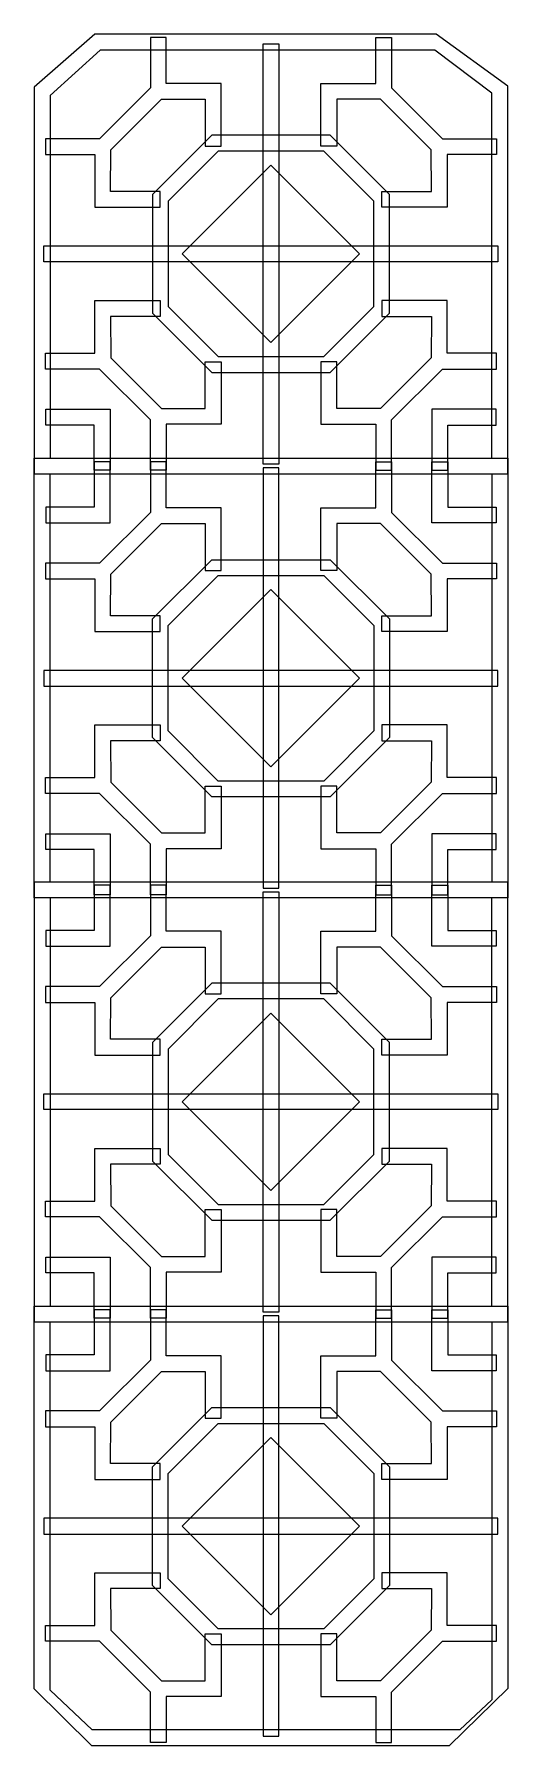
# Model space of a CAD drawing. Header units: centimetres. Extents: x -47 to 6, y -113 to 82.
import ezdxf

# ---------------------------------------------------------------- set-up
doc = ezdxf.new("R2010")
doc.units = ezdxf.units.CM
doc.header["$MEASUREMENT"] = 0
doc.layers.add('layer 1', color=7, linetype='Continuous')

msp = doc.modelspace()

# ---------------------------------------------------------------- linework, layer by layer
at = {"layer": 'layer 1', "color": 250, "lineweight": 9}
for points, knots in [([(-40.44845, 81.8181), (-40.44845, 81.8181), (-1.64592, 81.8181), (-1.64592, 81.8181), (-1.64592, 81.8181), (-1.64592, 81.8181), (6.48344, 75.93014), (6.48344, 75.93014), (6.48344, 75.93014), (6.48344, 75.93014), (6.48344, 31.83035), (6.48344, 31.83035), (6.48344, 31.83035), (6.48344, 31.83035), (-47.32773, 31.83035), (-47.32773, 31.83035), (-47.32773, 31.83035), (-47.32773, 31.83035), (-47.32773, 75.80615), (-47.32773, 75.80615), (-47.32773, 75.80615), (-47.32773, 75.80615), (-40.44845, 81.8181), (-40.44845, 81.8181)], [0, 0, 0, 0, 0.142857143, 0.142857143, 0.142857143, 0.142857143, 0.285714286, 0.285714286, 0.285714286, 0.285714286, 0.428571429, 0.428571429, 0.428571429, 0.428571429, 0.571428571, 0.571428571, 0.571428571, 0.571428571, 0.714285714, 0.714285714, 0.714285714, 0.714285714, 1, 1, 1, 1]), ([(-32.32628, 81.45212), (-32.32628, 81.45212), (-32.32628, 76.22364), (-32.32628, 76.22364), (-32.32628, 76.22364), (-32.32628, 76.22364), (-26.51438, 76.22304), (-26.51438, 76.22304), (-26.51438, 76.22304), (-26.51438, 76.22304), (-26.0885, 76.22364), (-26.0885, 76.22364), (-26.0885, 76.22364), (-26.0885, 76.22364), (-26.0885, 74.53212), (-26.0885, 74.53212), (-26.0885, 74.53212), (-26.0885, 74.53212), (-26.0885, 74.42551), (-26.0885, 74.42551), (-26.0885, 74.42551), (-26.0885, 74.42551), (-26.0891, 69.11017), (-26.0891, 69.11017), (-26.0891, 69.11017), (-26.0891, 69.11017), (-27.88664, 69.10778), (-27.88664, 69.10778), (-27.88664, 69.10778), (-27.88664, 69.10778), (-27.88604, 74.42551), (-27.88604, 74.42551), (-27.88604, 74.42551), (-27.88604, 74.42551), (-32.86836, 74.4261), (-32.86836, 74.4261), (-32.86836, 74.4261), (-32.86836, 74.4261), (-38.64252, 68.67531), (-38.64252, 68.67531), (-38.64252, 68.67531), (-38.64252, 68.67531), (-38.64312, 63.95476), (-38.64312, 63.95476), (-38.64312, 63.95476), (-38.64312, 63.95476), (-33.01451, 63.95416), (-33.01451, 63.95416), (-33.01451, 63.95416), (-33.01451, 63.95416), (-33.01211, 62.15663), (-33.01211, 62.15663), (-33.01211, 62.15663), (-33.01211, 62.15663), (-40.01658, 62.15723), (-40.01658, 62.15723), (-40.01658, 62.15723), (-40.01658, 62.15723), (-40.44066, 62.15663), (-40.44066, 62.15663), (-40.44066, 62.15663), (-40.44066, 62.15663), (-40.44066, 63.85414), (-40.44066, 63.85414), (-40.44066, 63.85414), (-40.44066, 63.85414), (-40.44066, 63.95476), (-40.44066, 63.95476), (-40.44066, 63.95476), (-40.44066, 63.95476), (-40.44006, 68.14641), (-40.44006, 68.14641), (-40.44006, 68.14641), (-40.44006, 68.14641), (-46.0555, 68.14641), (-46.0555, 68.14641), (-46.0555, 68.14641), (-46.0555, 68.14641), (-46.0555, 69.94335), (-46.0555, 69.94335), (-46.0555, 69.94335), (-46.0555, 69.94335), (-39.91356, 69.94335), (-39.91356, 69.94335), (-39.91356, 69.94335), (-39.91356, 69.94335), (-34.12382, 75.70852), (-34.12382, 75.70852), (-34.12382, 75.70852), (-34.12382, 75.70852), (-34.12322, 81.45032), (-34.12322, 81.45032), (-34.12322, 81.45032), (-34.12322, 81.45032), (-32.32628, 81.45212), (-32.32628, 81.45212)], [0, 0, 0, 0, 0.04, 0.04, 0.04, 0.04, 0.08, 0.08, 0.08, 0.08, 0.12, 0.12, 0.12, 0.12, 0.16, 0.16, 0.16, 0.16, 0.2, 0.2, 0.2, 0.2, 0.24, 0.24, 0.24, 0.24, 0.28, 0.28, 0.28, 0.28, 0.32, 0.32, 0.32, 0.32, 0.36, 0.36, 0.36, 0.36, 0.4, 0.4, 0.4, 0.4, 0.44, 0.44, 0.44, 0.44, 0.48, 0.48, 0.48, 0.48, 0.52, 0.52, 0.52, 0.52, 0.56, 0.56, 0.56, 0.56, 0.6, 0.6, 0.6, 0.6, 0.64, 0.64, 0.64, 0.64, 0.68, 0.68, 0.68, 0.68, 0.72, 0.72, 0.72, 0.72, 0.76, 0.76, 0.76, 0.76, 0.8, 0.8, 0.8, 0.8, 0.84, 0.84, 0.84, 0.84, 0.88, 0.88, 0.88, 0.88, 0.92, 0.92, 0.92, 0.92, 1, 1, 1, 1]), ([(-39.84887, 80.02116), (-39.84887, 80.02116), (-1.78788, 80.02116), (-1.78788, 80.02116), (-1.78788, 80.02116), (-1.78788, 80.02116), (4.6865, 75.12092), (4.6865, 75.12092), (4.6865, 75.12092), (4.6865, 75.12092), (4.6865, 33.62729), (4.6865, 33.62729), (4.6865, 33.62729), (4.6865, 33.62729), (-45.53079, 33.62729), (-45.53079, 33.62729), (-45.53079, 33.62729), (-45.53079, 33.62729), (-45.53079, 74.84659), (-45.53079, 74.84659), (-45.53079, 74.84659), (-45.53079, 74.84659), (-39.84887, 80.02116), (-39.84887, 80.02116)], [0, 0, 0, 0, 0.142857143, 0.142857143, 0.142857143, 0.142857143, 0.285714286, 0.285714286, 0.285714286, 0.285714286, 0.428571429, 0.428571429, 0.428571429, 0.428571429, 0.571428571, 0.571428571, 0.571428571, 0.571428571, 0.714285714, 0.714285714, 0.714285714, 0.714285714, 1, 1, 1, 1]), ([(-19.52349, 80.70813), (-19.52349, 80.70813), (-21.32043, 80.70813), (-21.32043, 80.70813), (-21.32043, 80.70813), (-21.32043, 80.70813), (-21.32043, 32.9396), (-21.32043, 32.9396), (-21.32043, 32.9396), (-21.32043, 32.9396), (-19.52349, 32.9396), (-19.52349, 32.9396), (-19.52349, 32.9396), (-19.52349, 32.9396), (-19.52349, 80.70813), (-19.52349, 80.70813)], [0, 0, 0, 0, 0.2, 0.2, 0.2, 0.2, 0.4, 0.4, 0.4, 0.4, 0.6, 0.6, 0.6, 0.6, 1, 1, 1, 1]), ([(-8.51802, 81.45212), (-8.51802, 81.45212), (-8.51802, 76.22364), (-8.51802, 76.22364), (-8.51802, 76.22364), (-8.51802, 76.22364), (-14.32992, 76.22304), (-14.32992, 76.22304), (-14.32992, 76.22304), (-14.32992, 76.22304), (-14.7558, 76.22364), (-14.7558, 76.22364), (-14.7558, 76.22364), (-14.7558, 76.22364), (-14.7558, 74.53212), (-14.7558, 74.53212), (-14.7558, 74.53212), (-14.7558, 74.53212), (-14.7558, 74.42551), (-14.7558, 74.42551), (-14.7558, 74.42551), (-14.7558, 74.42551), (-14.7552, 69.11017), (-14.7552, 69.11017), (-14.7552, 69.11017), (-14.7552, 69.11017), (-12.95766, 69.10778), (-12.95766, 69.10778), (-12.95766, 69.10778), (-12.95766, 69.10778), (-12.95826, 74.42551), (-12.95826, 74.42551), (-12.95826, 74.42551), (-12.95826, 74.42551), (-7.97594, 74.4261), (-7.97594, 74.4261), (-7.97594, 74.4261), (-7.97594, 74.4261), (-2.20177, 68.67531), (-2.20177, 68.67531), (-2.20177, 68.67531), (-2.20177, 68.67531), (-2.20118, 63.95476), (-2.20118, 63.95476), (-2.20118, 63.95476), (-2.20118, 63.95476), (-7.82979, 63.95416), (-7.82979, 63.95416), (-7.82979, 63.95416), (-7.82979, 63.95416), (-7.83219, 62.15663), (-7.83219, 62.15663), (-7.83219, 62.15663), (-7.83219, 62.15663), (-0.82771, 62.15723), (-0.82771, 62.15723), (-0.82771, 62.15723), (-0.82771, 62.15723), (-0.40364, 62.15663), (-0.40364, 62.15663), (-0.40364, 62.15663), (-0.40364, 62.15663), (-0.40364, 63.85414), (-0.40364, 63.85414), (-0.40364, 63.85414), (-0.40364, 63.85414), (-0.40364, 63.95476), (-0.40364, 63.95476), (-0.40364, 63.95476), (-0.40364, 63.95476), (-0.40424, 68.14641), (-0.40424, 68.14641), (-0.40424, 68.14641), (-0.40424, 68.14641), (5.2112, 68.14641), (5.2112, 68.14641), (5.2112, 68.14641), (5.2112, 68.14641), (5.2112, 69.94335), (5.2112, 69.94335), (5.2112, 69.94335), (5.2112, 69.94335), (-0.93074, 69.94335), (-0.93074, 69.94335), (-0.93074, 69.94335), (-0.93074, 69.94335), (-6.72048, 75.70852), (-6.72048, 75.70852), (-6.72048, 75.70852), (-6.72048, 75.70852), (-6.72108, 81.45032), (-6.72108, 81.45032), (-6.72108, 81.45032), (-6.72108, 81.45032), (-8.51802, 81.45212), (-8.51802, 81.45212)], [0, 0, 0, 0, 0.04, 0.04, 0.04, 0.04, 0.08, 0.08, 0.08, 0.08, 0.12, 0.12, 0.12, 0.12, 0.16, 0.16, 0.16, 0.16, 0.2, 0.2, 0.2, 0.2, 0.24, 0.24, 0.24, 0.24, 0.28, 0.28, 0.28, 0.28, 0.32, 0.32, 0.32, 0.32, 0.36, 0.36, 0.36, 0.36, 0.4, 0.4, 0.4, 0.4, 0.44, 0.44, 0.44, 0.44, 0.48, 0.48, 0.48, 0.48, 0.52, 0.52, 0.52, 0.52, 0.56, 0.56, 0.56, 0.56, 0.6, 0.6, 0.6, 0.6, 0.64, 0.64, 0.64, 0.64, 0.68, 0.68, 0.68, 0.68, 0.72, 0.72, 0.72, 0.72, 0.76, 0.76, 0.76, 0.76, 0.8, 0.8, 0.8, 0.8, 0.84, 0.84, 0.84, 0.84, 0.88, 0.88, 0.88, 0.88, 0.92, 0.92, 0.92, 0.92, 1, 1, 1, 1]), ([(-27.16427, 70.3273), (-27.16427, 70.3273), (-13.68722, 70.3273), (-13.68722, 70.3273), (-13.68722, 70.3273), (-13.68722, 70.3273), (-6.94869, 63.58879), (-6.94869, 63.58879), (-6.94869, 63.58879), (-6.94869, 63.58879), (-6.94869, 50.11177), (-6.94869, 50.11177), (-6.94869, 50.11177), (-6.94869, 50.11177), (-13.68722, 43.37327), (-13.68722, 43.37327), (-13.68722, 43.37327), (-13.68722, 43.37327), (-27.16427, 43.37327), (-27.16427, 43.37327), (-27.16427, 43.37327), (-27.16427, 43.37327), (-33.90279, 50.11177), (-33.90279, 50.11177), (-33.90279, 50.11177), (-33.90279, 50.11177), (-33.90279, 63.58879), (-33.90279, 63.58879), (-33.90279, 63.58879), (-33.90279, 63.58879), (-27.16427, 70.3273), (-27.16427, 70.3273)], [0, 0, 0, 0, 0.111111111, 0.111111111, 0.111111111, 0.111111111, 0.222222222, 0.222222222, 0.222222222, 0.222222222, 0.333333333, 0.333333333, 0.333333333, 0.333333333, 0.444444444, 0.444444444, 0.444444444, 0.444444444, 0.555555556, 0.555555556, 0.555555556, 0.555555556, 0.666666667, 0.666666667, 0.666666667, 0.666666667, 0.777777778, 0.777777778, 0.777777778, 0.777777778, 1, 1, 1, 1]), ([(-26.41974, 68.53036), (-26.41974, 68.53036), (-14.43175, 68.53036), (-14.43175, 68.53036), (-14.43175, 68.53036), (-14.43175, 68.53036), (-8.74563, 62.84426), (-8.74563, 62.84426), (-8.74563, 62.84426), (-8.74563, 62.84426), (-8.74563, 50.8563), (-8.74563, 50.8563), (-8.74563, 50.8563), (-8.74563, 50.8563), (-14.43175, 45.1702), (-14.43175, 45.1702), (-14.43175, 45.1702), (-14.43175, 45.1702), (-26.41974, 45.1702), (-26.41974, 45.1702), (-26.41974, 45.1702), (-26.41974, 45.1702), (-32.10585, 50.8563), (-32.10585, 50.8563), (-32.10585, 50.8563), (-32.10585, 50.8563), (-32.10585, 62.84426), (-32.10585, 62.84426), (-32.10585, 62.84426), (-32.10585, 62.84426), (-26.41974, 68.53036), (-26.41974, 68.53036)], [0, 0, 0, 0, 0.111111111, 0.111111111, 0.111111111, 0.111111111, 0.222222222, 0.222222222, 0.222222222, 0.222222222, 0.333333333, 0.333333333, 0.333333333, 0.333333333, 0.444444444, 0.444444444, 0.444444444, 0.444444444, 0.555555556, 0.555555556, 0.555555556, 0.555555556, 0.666666667, 0.666666667, 0.666666667, 0.666666667, 0.777777778, 0.777777778, 0.777777778, 0.777777778, 1, 1, 1, 1]), ([(-20.42574, 66.92872), (-20.42574, 66.92872), (-10.3478, 56.8508), (-10.3478, 56.8508), (-10.3478, 56.8508), (-10.3478, 56.8508), (-20.42574, 46.77289), (-20.42574, 46.77289), (-20.42574, 46.77289), (-20.42574, 46.77289), (-30.50368, 56.8508), (-30.50368, 56.8508), (-30.50368, 56.8508), (-30.50368, 56.8508), (-20.42574, 66.92872), (-20.42574, 66.92872)], [0, 0, 0, 0, 0.2, 0.2, 0.2, 0.2, 0.4, 0.4, 0.4, 0.4, 0.6, 0.6, 0.6, 0.6, 1, 1, 1, 1]), ([(5.37164, 55.95163), (5.37164, 55.95163), (5.37164, 57.74857), (5.37164, 57.74857), (5.37164, 57.74857), (5.37164, 57.74857), (-46.22388, 57.74857), (-46.22388, 57.74857), (-46.22388, 57.74857), (-46.22388, 57.74857), (-46.22388, 55.95163), (-46.22388, 55.95163), (-46.22388, 55.95163), (-46.22388, 55.95163), (5.37164, 55.95163), (5.37164, 55.95163)], [0, 0, 0, 0, 0.2, 0.2, 0.2, 0.2, 0.4, 0.4, 0.4, 0.4, 0.6, 0.6, 0.6, 0.6, 1, 1, 1, 1]), ([(-32.32628, 32.24844), (-32.32628, 32.24844), (-32.32628, 37.47692), (-32.32628, 37.47692), (-32.32628, 37.47692), (-32.32628, 37.47692), (-26.51438, 37.47752), (-26.51438, 37.47752), (-26.51438, 37.47752), (-26.51438, 37.47752), (-26.0885, 37.47692), (-26.0885, 37.47692), (-26.0885, 37.47692), (-26.0885, 37.47692), (-26.0885, 39.16844), (-26.0885, 39.16844), (-26.0885, 39.16844), (-26.0885, 39.16844), (-26.0885, 39.27506), (-26.0885, 39.27506), (-26.0885, 39.27506), (-26.0885, 39.27506), (-26.0891, 44.59039), (-26.0891, 44.59039), (-26.0891, 44.59039), (-26.0891, 44.59039), (-27.88664, 44.59279), (-27.88664, 44.59279), (-27.88664, 44.59279), (-27.88664, 44.59279), (-27.88604, 39.27506), (-27.88604, 39.27506), (-27.88604, 39.27506), (-27.88604, 39.27506), (-32.86836, 39.27446), (-32.86836, 39.27446), (-32.86836, 39.27446), (-32.86836, 39.27446), (-38.64252, 45.02525), (-38.64252, 45.02525), (-38.64252, 45.02525), (-38.64252, 45.02525), (-38.64312, 49.7458), (-38.64312, 49.7458), (-38.64312, 49.7458), (-38.64312, 49.7458), (-33.01451, 49.7464), (-33.01451, 49.7464), (-33.01451, 49.7464), (-33.01451, 49.7464), (-33.01211, 51.54393), (-33.01211, 51.54393), (-33.01211, 51.54393), (-33.01211, 51.54393), (-40.01658, 51.54333), (-40.01658, 51.54333), (-40.01658, 51.54333), (-40.01658, 51.54333), (-40.44066, 51.54393), (-40.44066, 51.54393), (-40.44066, 51.54393), (-40.44066, 51.54393), (-40.44066, 49.84643), (-40.44066, 49.84643), (-40.44066, 49.84643), (-40.44066, 49.84643), (-40.44066, 49.7458), (-40.44066, 49.7458), (-40.44066, 49.7458), (-40.44066, 49.7458), (-40.44006, 45.55415), (-40.44006, 45.55415), (-40.44006, 45.55415), (-40.44006, 45.55415), (-46.0555, 45.55415), (-46.0555, 45.55415), (-46.0555, 45.55415), (-46.0555, 45.55415), (-46.0555, 43.75721), (-46.0555, 43.75721), (-46.0555, 43.75721), (-46.0555, 43.75721), (-39.91356, 43.75721), (-39.91356, 43.75721), (-39.91356, 43.75721), (-39.91356, 43.75721), (-34.12382, 37.99204), (-34.12382, 37.99204), (-34.12382, 37.99204), (-34.12382, 37.99204), (-34.12322, 32.25024), (-34.12322, 32.25024), (-34.12322, 32.25024), (-34.12322, 32.25024), (-32.32628, 32.24844), (-32.32628, 32.24844)], [0, 0, 0, 0, 0.04, 0.04, 0.04, 0.04, 0.08, 0.08, 0.08, 0.08, 0.12, 0.12, 0.12, 0.12, 0.16, 0.16, 0.16, 0.16, 0.2, 0.2, 0.2, 0.2, 0.24, 0.24, 0.24, 0.24, 0.28, 0.28, 0.28, 0.28, 0.32, 0.32, 0.32, 0.32, 0.36, 0.36, 0.36, 0.36, 0.4, 0.4, 0.4, 0.4, 0.44, 0.44, 0.44, 0.44, 0.48, 0.48, 0.48, 0.48, 0.52, 0.52, 0.52, 0.52, 0.56, 0.56, 0.56, 0.56, 0.6, 0.6, 0.6, 0.6, 0.64, 0.64, 0.64, 0.64, 0.68, 0.68, 0.68, 0.68, 0.72, 0.72, 0.72, 0.72, 0.76, 0.76, 0.76, 0.76, 0.8, 0.8, 0.8, 0.8, 0.84, 0.84, 0.84, 0.84, 0.88, 0.88, 0.88, 0.88, 0.92, 0.92, 0.92, 0.92, 1, 1, 1, 1]), ([(-8.51802, 32.24844), (-8.51802, 32.24844), (-8.51802, 37.47692), (-8.51802, 37.47692), (-8.51802, 37.47692), (-8.51802, 37.47692), (-14.32992, 37.47752), (-14.32992, 37.47752), (-14.32992, 37.47752), (-14.32992, 37.47752), (-14.7558, 37.47692), (-14.7558, 37.47692), (-14.7558, 37.47692), (-14.7558, 37.47692), (-14.7558, 39.16844), (-14.7558, 39.16844), (-14.7558, 39.16844), (-14.7558, 39.16844), (-14.7558, 39.27506), (-14.7558, 39.27506), (-14.7558, 39.27506), (-14.7558, 39.27506), (-14.7552, 44.59039), (-14.7552, 44.59039), (-14.7552, 44.59039), (-14.7552, 44.59039), (-12.95766, 44.59279), (-12.95766, 44.59279), (-12.95766, 44.59279), (-12.95766, 44.59279), (-12.95826, 39.27506), (-12.95826, 39.27506), (-12.95826, 39.27506), (-12.95826, 39.27506), (-7.97594, 39.27446), (-7.97594, 39.27446), (-7.97594, 39.27446), (-7.97594, 39.27446), (-2.20177, 45.02525), (-2.20177, 45.02525), (-2.20177, 45.02525), (-2.20177, 45.02525), (-2.20118, 49.7458), (-2.20118, 49.7458), (-2.20118, 49.7458), (-2.20118, 49.7458), (-7.82979, 49.7464), (-7.82979, 49.7464), (-7.82979, 49.7464), (-7.82979, 49.7464), (-7.83219, 51.54393), (-7.83219, 51.54393), (-7.83219, 51.54393), (-7.83219, 51.54393), (-0.82771, 51.54333), (-0.82771, 51.54333), (-0.82771, 51.54333), (-0.82771, 51.54333), (-0.40364, 51.54393), (-0.40364, 51.54393), (-0.40364, 51.54393), (-0.40364, 51.54393), (-0.40364, 49.84643), (-0.40364, 49.84643), (-0.40364, 49.84643), (-0.40364, 49.84643), (-0.40364, 49.7458), (-0.40364, 49.7458), (-0.40364, 49.7458), (-0.40364, 49.7458), (-0.40424, 45.55415), (-0.40424, 45.55415), (-0.40424, 45.55415), (-0.40424, 45.55415), (5.2112, 45.55415), (5.2112, 45.55415), (5.2112, 45.55415), (5.2112, 45.55415), (5.2112, 43.75721), (5.2112, 43.75721), (5.2112, 43.75721), (5.2112, 43.75721), (-0.93074, 43.75721), (-0.93074, 43.75721), (-0.93074, 43.75721), (-0.93074, 43.75721), (-6.72048, 37.99204), (-6.72048, 37.99204), (-6.72048, 37.99204), (-6.72048, 37.99204), (-6.72108, 32.25024), (-6.72108, 32.25024), (-6.72108, 32.25024), (-6.72108, 32.25024), (-8.51802, 32.24844), (-8.51802, 32.24844)], [0, 0, 0, 0, 0.04, 0.04, 0.04, 0.04, 0.08, 0.08, 0.08, 0.08, 0.12, 0.12, 0.12, 0.12, 0.16, 0.16, 0.16, 0.16, 0.2, 0.2, 0.2, 0.2, 0.24, 0.24, 0.24, 0.24, 0.28, 0.28, 0.28, 0.28, 0.32, 0.32, 0.32, 0.32, 0.36, 0.36, 0.36, 0.36, 0.4, 0.4, 0.4, 0.4, 0.44, 0.44, 0.44, 0.44, 0.48, 0.48, 0.48, 0.48, 0.52, 0.52, 0.52, 0.52, 0.56, 0.56, 0.56, 0.56, 0.6, 0.6, 0.6, 0.6, 0.64, 0.64, 0.64, 0.64, 0.68, 0.68, 0.68, 0.68, 0.72, 0.72, 0.72, 0.72, 0.76, 0.76, 0.76, 0.76, 0.8, 0.8, 0.8, 0.8, 0.84, 0.84, 0.84, 0.84, 0.88, 0.88, 0.88, 0.88, 0.92, 0.92, 0.92, 0.92, 1, 1, 1, 1]), ([(-46.01896, 37.38768), (-46.01896, 37.38768), (-40.50355, 37.38768), (-40.50355, 37.38768), (-40.50355, 37.38768), (-40.50355, 37.38768), (-40.50355, 32.25024), (-40.50355, 32.25024), (-40.50355, 32.25024), (-40.50355, 32.25024), (-38.70661, 32.24844), (-38.70661, 32.24844), (-38.70661, 32.24844), (-38.70661, 32.24844), (-38.70661, 37.98665), (-38.70661, 37.98665), (-38.70661, 37.98665), (-38.70661, 37.98665), (-38.70542, 39.18461), (-38.70542, 39.18461), (-38.70542, 39.18461), (-38.70542, 39.18461), (-40.50355, 39.18461), (-40.50355, 39.18461), (-40.50355, 39.18461), (-40.50355, 39.18461), (-46.01717, 39.18461), (-46.01717, 39.18461), (-46.01717, 39.18461), (-46.01717, 39.18461), (-46.01896, 37.38768), (-46.01896, 37.38768)], [0, 0, 0, 0, 0.111111111, 0.111111111, 0.111111111, 0.111111111, 0.222222222, 0.222222222, 0.222222222, 0.222222222, 0.333333333, 0.333333333, 0.333333333, 0.333333333, 0.444444444, 0.444444444, 0.444444444, 0.444444444, 0.555555556, 0.555555556, 0.555555556, 0.555555556, 0.666666667, 0.666666667, 0.666666667, 0.666666667, 0.777777778, 0.777777778, 0.777777778, 0.777777778, 1, 1, 1, 1]), ([(5.17466, 37.38768), (5.17466, 37.38768), (-0.34074, 37.38768), (-0.34074, 37.38768), (-0.34074, 37.38768), (-0.34074, 37.38768), (-0.34074, 32.25024), (-0.34074, 32.25024), (-0.34074, 32.25024), (-0.34074, 32.25024), (-2.13768, 32.24844), (-2.13768, 32.24844), (-2.13768, 32.24844), (-2.13768, 32.24844), (-2.13768, 37.98665), (-2.13768, 37.98665), (-2.13768, 37.98665), (-2.13768, 37.98665), (-2.13888, 39.18461), (-2.13888, 39.18461), (-2.13888, 39.18461), (-2.13888, 39.18461), (-0.34074, 39.18461), (-0.34074, 39.18461), (-0.34074, 39.18461), (-0.34074, 39.18461), (5.17287, 39.18461), (5.17287, 39.18461), (5.17287, 39.18461), (5.17287, 39.18461), (5.17466, 37.38768), (5.17466, 37.38768)], [0, 0, 0, 0, 0.111111111, 0.111111111, 0.111111111, 0.111111111, 0.222222222, 0.222222222, 0.222222222, 0.222222222, 0.333333333, 0.333333333, 0.333333333, 0.333333333, 0.444444444, 0.444444444, 0.444444444, 0.444444444, 0.555555556, 0.555555556, 0.555555556, 0.555555556, 0.666666667, 0.666666667, 0.666666667, 0.666666667, 0.777777778, 0.777777778, 0.777777778, 0.777777778, 1, 1, 1, 1]), ([(-47.32773, -16.36105), (-47.32773, -16.36105), (6.48344, -16.36105), (6.48344, -16.36105), (6.48344, -16.36105), (6.48344, -16.36105), (6.48344, 33.62669), (6.48344, 33.62669), (6.48344, 33.62669), (6.48344, 33.62669), (-47.32773, 33.62669), (-47.32773, 33.62669), (-47.32773, 33.62669), (-47.32773, 33.62669), (-47.32773, -16.36105), (-47.32773, -16.36105)], [0, 0, 0, 0, 0.2, 0.2, 0.2, 0.2, 0.4, 0.4, 0.4, 0.4, 0.6, 0.6, 0.6, 0.6, 1, 1, 1, 1]), ([(-32.32628, 33.2086), (-32.32628, 33.2086), (-32.32628, 27.98012), (-32.32628, 27.98012), (-32.32628, 27.98012), (-32.32628, 27.98012), (-26.51438, 27.97952), (-26.51438, 27.97952), (-26.51438, 27.97952), (-26.51438, 27.97952), (-26.0885, 27.98012), (-26.0885, 27.98012), (-26.0885, 27.98012), (-26.0885, 27.98012), (-26.0885, 26.28861), (-26.0885, 26.28861), (-26.0885, 26.28861), (-26.0885, 26.28861), (-26.0885, 26.18199), (-26.0885, 26.18199), (-26.0885, 26.18199), (-26.0885, 26.18199), (-26.0891, 20.86665), (-26.0891, 20.86665), (-26.0891, 20.86665), (-26.0891, 20.86665), (-27.88664, 20.86426), (-27.88664, 20.86426), (-27.88664, 20.86426), (-27.88664, 20.86426), (-27.88604, 26.18199), (-27.88604, 26.18199), (-27.88604, 26.18199), (-27.88604, 26.18199), (-32.86836, 26.18259), (-32.86836, 26.18259), (-32.86836, 26.18259), (-32.86836, 26.18259), (-38.64252, 20.43179), (-38.64252, 20.43179), (-38.64252, 20.43179), (-38.64252, 20.43179), (-38.64312, 15.71125), (-38.64312, 15.71125), (-38.64312, 15.71125), (-38.64312, 15.71125), (-33.01451, 15.71065), (-33.01451, 15.71065), (-33.01451, 15.71065), (-33.01451, 15.71065), (-33.01211, 13.91311), (-33.01211, 13.91311), (-33.01211, 13.91311), (-33.01211, 13.91311), (-40.01658, 13.91371), (-40.01658, 13.91371), (-40.01658, 13.91371), (-40.01658, 13.91371), (-40.44066, 13.91311), (-40.44066, 13.91311), (-40.44066, 13.91311), (-40.44066, 13.91311), (-40.44066, 15.61062), (-40.44066, 15.61062), (-40.44066, 15.61062), (-40.44066, 15.61062), (-40.44066, 15.71125), (-40.44066, 15.71125), (-40.44066, 15.71125), (-40.44066, 15.71125), (-40.44006, 19.9029), (-40.44006, 19.9029), (-40.44006, 19.9029), (-40.44006, 19.9029), (-46.0555, 19.9029), (-46.0555, 19.9029), (-46.0555, 19.9029), (-46.0555, 19.9029), (-46.0555, 21.69983), (-46.0555, 21.69983), (-46.0555, 21.69983), (-46.0555, 21.69983), (-39.91356, 21.69983), (-39.91356, 21.69983), (-39.91356, 21.69983), (-39.91356, 21.69983), (-34.12382, 27.465), (-34.12382, 27.465), (-34.12382, 27.465), (-34.12382, 27.465), (-34.12322, 33.20681), (-34.12322, 33.20681), (-34.12322, 33.20681), (-34.12322, 33.20681), (-32.32628, 33.2086), (-32.32628, 33.2086)], [0, 0, 0, 0, 0.04, 0.04, 0.04, 0.04, 0.08, 0.08, 0.08, 0.08, 0.12, 0.12, 0.12, 0.12, 0.16, 0.16, 0.16, 0.16, 0.2, 0.2, 0.2, 0.2, 0.24, 0.24, 0.24, 0.24, 0.28, 0.28, 0.28, 0.28, 0.32, 0.32, 0.32, 0.32, 0.36, 0.36, 0.36, 0.36, 0.4, 0.4, 0.4, 0.4, 0.44, 0.44, 0.44, 0.44, 0.48, 0.48, 0.48, 0.48, 0.52, 0.52, 0.52, 0.52, 0.56, 0.56, 0.56, 0.56, 0.6, 0.6, 0.6, 0.6, 0.64, 0.64, 0.64, 0.64, 0.68, 0.68, 0.68, 0.68, 0.72, 0.72, 0.72, 0.72, 0.76, 0.76, 0.76, 0.76, 0.8, 0.8, 0.8, 0.8, 0.84, 0.84, 0.84, 0.84, 0.88, 0.88, 0.88, 0.88, 0.92, 0.92, 0.92, 0.92, 1, 1, 1, 1]), ([(-46.01896, 28.06937), (-46.01896, 28.06937), (-40.50355, 28.06937), (-40.50355, 28.06937), (-40.50355, 28.06937), (-40.50355, 28.06937), (-40.50355, 33.20681), (-40.50355, 33.20681), (-40.50355, 33.20681), (-40.50355, 33.20681), (-38.70661, 33.2086), (-38.70661, 33.2086), (-38.70661, 33.2086), (-38.70661, 33.2086), (-38.70661, 27.47039), (-38.70661, 27.47039), (-38.70661, 27.47039), (-38.70661, 27.47039), (-38.70542, 26.27243), (-38.70542, 26.27243), (-38.70542, 26.27243), (-38.70542, 26.27243), (-40.50355, 26.27243), (-40.50355, 26.27243), (-40.50355, 26.27243), (-40.50355, 26.27243), (-46.01717, 26.27243), (-46.01717, 26.27243), (-46.01717, 26.27243), (-46.01717, 26.27243), (-46.01896, 28.06937), (-46.01896, 28.06937)], [0, 0, 0, 0, 0.111111111, 0.111111111, 0.111111111, 0.111111111, 0.222222222, 0.222222222, 0.222222222, 0.222222222, 0.333333333, 0.333333333, 0.333333333, 0.333333333, 0.444444444, 0.444444444, 0.444444444, 0.444444444, 0.555555556, 0.555555556, 0.555555556, 0.555555556, 0.666666667, 0.666666667, 0.666666667, 0.666666667, 0.777777778, 0.777777778, 0.777777778, 0.777777778, 1, 1, 1, 1]), ([(-8.51802, 33.2086), (-8.51802, 33.2086), (-8.51802, 27.98012), (-8.51802, 27.98012), (-8.51802, 27.98012), (-8.51802, 27.98012), (-14.32992, 27.97952), (-14.32992, 27.97952), (-14.32992, 27.97952), (-14.32992, 27.97952), (-14.7558, 27.98012), (-14.7558, 27.98012), (-14.7558, 27.98012), (-14.7558, 27.98012), (-14.7558, 26.28861), (-14.7558, 26.28861), (-14.7558, 26.28861), (-14.7558, 26.28861), (-14.7558, 26.18199), (-14.7558, 26.18199), (-14.7558, 26.18199), (-14.7558, 26.18199), (-14.7552, 20.86665), (-14.7552, 20.86665), (-14.7552, 20.86665), (-14.7552, 20.86665), (-12.95766, 20.86426), (-12.95766, 20.86426), (-12.95766, 20.86426), (-12.95766, 20.86426), (-12.95826, 26.18199), (-12.95826, 26.18199), (-12.95826, 26.18199), (-12.95826, 26.18199), (-7.97594, 26.18259), (-7.97594, 26.18259), (-7.97594, 26.18259), (-7.97594, 26.18259), (-2.20177, 20.43179), (-2.20177, 20.43179), (-2.20177, 20.43179), (-2.20177, 20.43179), (-2.20118, 15.71125), (-2.20118, 15.71125), (-2.20118, 15.71125), (-2.20118, 15.71125), (-7.82979, 15.71065), (-7.82979, 15.71065), (-7.82979, 15.71065), (-7.82979, 15.71065), (-7.83219, 13.91311), (-7.83219, 13.91311), (-7.83219, 13.91311), (-7.83219, 13.91311), (-0.82771, 13.91371), (-0.82771, 13.91371), (-0.82771, 13.91371), (-0.82771, 13.91371), (-0.40364, 13.91311), (-0.40364, 13.91311), (-0.40364, 13.91311), (-0.40364, 13.91311), (-0.40364, 15.61062), (-0.40364, 15.61062), (-0.40364, 15.61062), (-0.40364, 15.61062), (-0.40364, 15.71125), (-0.40364, 15.71125), (-0.40364, 15.71125), (-0.40364, 15.71125), (-0.40424, 19.9029), (-0.40424, 19.9029), (-0.40424, 19.9029), (-0.40424, 19.9029), (5.2112, 19.9029), (5.2112, 19.9029), (5.2112, 19.9029), (5.2112, 19.9029), (5.2112, 21.69983), (5.2112, 21.69983), (5.2112, 21.69983), (5.2112, 21.69983), (-0.93074, 21.69983), (-0.93074, 21.69983), (-0.93074, 21.69983), (-0.93074, 21.69983), (-6.72048, 27.465), (-6.72048, 27.465), (-6.72048, 27.465), (-6.72048, 27.465), (-6.72108, 33.20681), (-6.72108, 33.20681), (-6.72108, 33.20681), (-6.72108, 33.20681), (-8.51802, 33.2086), (-8.51802, 33.2086)], [0, 0, 0, 0, 0.04, 0.04, 0.04, 0.04, 0.08, 0.08, 0.08, 0.08, 0.12, 0.12, 0.12, 0.12, 0.16, 0.16, 0.16, 0.16, 0.2, 0.2, 0.2, 0.2, 0.24, 0.24, 0.24, 0.24, 0.28, 0.28, 0.28, 0.28, 0.32, 0.32, 0.32, 0.32, 0.36, 0.36, 0.36, 0.36, 0.4, 0.4, 0.4, 0.4, 0.44, 0.44, 0.44, 0.44, 0.48, 0.48, 0.48, 0.48, 0.52, 0.52, 0.52, 0.52, 0.56, 0.56, 0.56, 0.56, 0.6, 0.6, 0.6, 0.6, 0.64, 0.64, 0.64, 0.64, 0.68, 0.68, 0.68, 0.68, 0.72, 0.72, 0.72, 0.72, 0.76, 0.76, 0.76, 0.76, 0.8, 0.8, 0.8, 0.8, 0.84, 0.84, 0.84, 0.84, 0.88, 0.88, 0.88, 0.88, 0.92, 0.92, 0.92, 0.92, 1, 1, 1, 1]), ([(5.17466, 28.06937), (5.17466, 28.06937), (-0.34074, 28.06937), (-0.34074, 28.06937), (-0.34074, 28.06937), (-0.34074, 28.06937), (-0.34074, 33.20681), (-0.34074, 33.20681), (-0.34074, 33.20681), (-0.34074, 33.20681), (-2.13768, 33.2086), (-2.13768, 33.2086), (-2.13768, 33.2086), (-2.13768, 33.2086), (-2.13768, 27.47039), (-2.13768, 27.47039), (-2.13768, 27.47039), (-2.13768, 27.47039), (-2.13888, 26.27243), (-2.13888, 26.27243), (-2.13888, 26.27243), (-2.13888, 26.27243), (-0.34074, 26.27243), (-0.34074, 26.27243), (-0.34074, 26.27243), (-0.34074, 26.27243), (5.17287, 26.27243), (5.17287, 26.27243), (5.17287, 26.27243), (5.17287, 26.27243), (5.17466, 28.06937), (5.17466, 28.06937)], [0, 0, 0, 0, 0.111111111, 0.111111111, 0.111111111, 0.111111111, 0.222222222, 0.222222222, 0.222222222, 0.222222222, 0.333333333, 0.333333333, 0.333333333, 0.333333333, 0.444444444, 0.444444444, 0.444444444, 0.444444444, 0.555555556, 0.555555556, 0.555555556, 0.555555556, 0.666666667, 0.666666667, 0.666666667, 0.666666667, 0.777777778, 0.777777778, 0.777777778, 0.777777778, 1, 1, 1, 1]), ([(-45.53079, -14.56412), (-45.53079, -14.56412), (4.6865, -14.56412), (4.6865, -14.56412), (4.6865, -14.56412), (4.6865, -14.56412), (4.6865, 31.82975), (4.6865, 31.82975), (4.6865, 31.82975), (4.6865, 31.82975), (-45.53079, 31.82975), (-45.53079, 31.82975), (-45.53079, 31.82975), (-45.53079, 31.82975), (-45.53079, -14.56412), (-45.53079, -14.56412)], [0, 0, 0, 0, 0.2, 0.2, 0.2, 0.2, 0.4, 0.4, 0.4, 0.4, 0.6, 0.6, 0.6, 0.6, 1, 1, 1, 1]), ([(-19.52349, -15.25109), (-19.52349, -15.25109), (-21.32043, -15.25109), (-21.32043, -15.25109), (-21.32043, -15.25109), (-21.32043, -15.25109), (-21.32043, 32.51744), (-21.32043, 32.51744), (-21.32043, 32.51744), (-21.32043, 32.51744), (-19.52349, 32.51744), (-19.52349, 32.51744), (-19.52349, 32.51744), (-19.52349, 32.51744), (-19.52349, -15.25109), (-19.52349, -15.25109)], [0, 0, 0, 0, 0.2, 0.2, 0.2, 0.2, 0.4, 0.4, 0.4, 0.4, 0.6, 0.6, 0.6, 0.6, 1, 1, 1, 1]), ([(-27.16427, -4.87025), (-27.16427, -4.87025), (-13.68722, -4.87025), (-13.68722, -4.87025), (-13.68722, -4.87025), (-13.68722, -4.87025), (-6.94869, 1.86826), (-6.94869, 1.86826), (-6.94869, 1.86826), (-6.94869, 1.86826), (-6.94869, 15.34527), (-6.94869, 15.34527), (-6.94869, 15.34527), (-6.94869, 15.34527), (-13.68722, 22.08378), (-13.68722, 22.08378), (-13.68722, 22.08378), (-13.68722, 22.08378), (-27.16427, 22.08378), (-27.16427, 22.08378), (-27.16427, 22.08378), (-27.16427, 22.08378), (-33.90279, 15.34527), (-33.90279, 15.34527), (-33.90279, 15.34527), (-33.90279, 15.34527), (-33.90279, 1.86826), (-33.90279, 1.86826), (-33.90279, 1.86826), (-33.90279, 1.86826), (-27.16427, -4.87025), (-27.16427, -4.87025)], [0, 0, 0, 0, 0.111111111, 0.111111111, 0.111111111, 0.111111111, 0.222222222, 0.222222222, 0.222222222, 0.222222222, 0.333333333, 0.333333333, 0.333333333, 0.333333333, 0.444444444, 0.444444444, 0.444444444, 0.444444444, 0.555555556, 0.555555556, 0.555555556, 0.555555556, 0.666666667, 0.666666667, 0.666666667, 0.666666667, 0.777777778, 0.777777778, 0.777777778, 0.777777778, 1, 1, 1, 1]), ([(-26.41974, -3.07332), (-26.41974, -3.07332), (-14.43175, -3.07332), (-14.43175, -3.07332), (-14.43175, -3.07332), (-14.43175, -3.07332), (-8.74563, 2.61279), (-8.74563, 2.61279), (-8.74563, 2.61279), (-8.74563, 2.61279), (-8.74563, 14.60074), (-8.74563, 14.60074), (-8.74563, 14.60074), (-8.74563, 14.60074), (-14.43175, 20.28684), (-14.43175, 20.28684), (-14.43175, 20.28684), (-14.43175, 20.28684), (-26.41974, 20.28684), (-26.41974, 20.28684), (-26.41974, 20.28684), (-26.41974, 20.28684), (-32.10585, 14.60074), (-32.10585, 14.60074), (-32.10585, 14.60074), (-32.10585, 14.60074), (-32.10585, 2.61279), (-32.10585, 2.61279), (-32.10585, 2.61279), (-32.10585, 2.61279), (-26.41974, -3.07332), (-26.41974, -3.07332)], [0, 0, 0, 0, 0.111111111, 0.111111111, 0.111111111, 0.111111111, 0.222222222, 0.222222222, 0.222222222, 0.222222222, 0.333333333, 0.333333333, 0.333333333, 0.333333333, 0.444444444, 0.444444444, 0.444444444, 0.444444444, 0.555555556, 0.555555556, 0.555555556, 0.555555556, 0.666666667, 0.666666667, 0.666666667, 0.666666667, 0.777777778, 0.777777778, 0.777777778, 0.777777778, 1, 1, 1, 1]), ([(-20.42574, -1.47167), (-20.42574, -1.47167), (-10.3478, 8.60624), (-10.3478, 8.60624), (-10.3478, 8.60624), (-10.3478, 8.60624), (-20.42574, 18.68415), (-20.42574, 18.68415), (-20.42574, 18.68415), (-20.42574, 18.68415), (-30.50368, 8.60624), (-30.50368, 8.60624), (-30.50368, 8.60624), (-30.50368, 8.60624), (-20.42574, -1.47167), (-20.42574, -1.47167)], [0, 0, 0, 0, 0.2, 0.2, 0.2, 0.2, 0.4, 0.4, 0.4, 0.4, 0.6, 0.6, 0.6, 0.6, 1, 1, 1, 1]), ([(5.37164, 9.50542), (5.37164, 9.50542), (5.37164, 7.70848), (5.37164, 7.70848), (5.37164, 7.70848), (5.37164, 7.70848), (-46.22388, 7.70848), (-46.22388, 7.70848), (-46.22388, 7.70848), (-46.22388, 7.70848), (-46.22388, 9.50542), (-46.22388, 9.50542), (-46.22388, 9.50542), (-46.22388, 9.50542), (5.37164, 9.50542), (5.37164, 9.50542)], [0, 0, 0, 0, 0.2, 0.2, 0.2, 0.2, 0.4, 0.4, 0.4, 0.4, 0.6, 0.6, 0.6, 0.6, 1, 1, 1, 1]), ([(-32.32628, -15.99508), (-32.32628, -15.99508), (-32.32628, -10.7666), (-32.32628, -10.7666), (-32.32628, -10.7666), (-32.32628, -10.7666), (-26.51438, -10.766), (-26.51438, -10.766), (-26.51438, -10.766), (-26.51438, -10.766), (-26.0885, -10.7666), (-26.0885, -10.7666), (-26.0885, -10.7666), (-26.0885, -10.7666), (-26.0885, -9.07508), (-26.0885, -9.07508), (-26.0885, -9.07508), (-26.0885, -9.07508), (-26.0885, -8.96846), (-26.0885, -8.96846), (-26.0885, -8.96846), (-26.0885, -8.96846), (-26.0891, -3.65313), (-26.0891, -3.65313), (-26.0891, -3.65313), (-26.0891, -3.65313), (-27.88664, -3.65073), (-27.88664, -3.65073), (-27.88664, -3.65073), (-27.88664, -3.65073), (-27.88604, -8.96846), (-27.88604, -8.96846), (-27.88604, -8.96846), (-27.88604, -8.96846), (-32.86836, -8.96906), (-32.86836, -8.96906), (-32.86836, -8.96906), (-32.86836, -8.96906), (-38.64252, -3.21827), (-38.64252, -3.21827), (-38.64252, -3.21827), (-38.64252, -3.21827), (-38.64312, 1.50228), (-38.64312, 1.50228), (-38.64312, 1.50228), (-38.64312, 1.50228), (-33.01451, 1.50288), (-33.01451, 1.50288), (-33.01451, 1.50288), (-33.01451, 1.50288), (-33.01211, 3.30041), (-33.01211, 3.30041), (-33.01211, 3.30041), (-33.01211, 3.30041), (-40.01658, 3.29981), (-40.01658, 3.29981), (-40.01658, 3.29981), (-40.01658, 3.29981), (-40.44066, 3.30041), (-40.44066, 3.30041), (-40.44066, 3.30041), (-40.44066, 3.30041), (-40.44066, 1.60291), (-40.44066, 1.60291), (-40.44066, 1.60291), (-40.44066, 1.60291), (-40.44066, 1.50228), (-40.44066, 1.50228), (-40.44066, 1.50228), (-40.44066, 1.50228), (-40.44006, -2.68937), (-40.44006, -2.68937), (-40.44006, -2.68937), (-40.44006, -2.68937), (-46.0555, -2.68937), (-46.0555, -2.68937), (-46.0555, -2.68937), (-46.0555, -2.68937), (-46.0555, -4.48631), (-46.0555, -4.48631), (-46.0555, -4.48631), (-46.0555, -4.48631), (-39.91356, -4.48631), (-39.91356, -4.48631), (-39.91356, -4.48631), (-39.91356, -4.48631), (-34.12382, -10.25147), (-34.12382, -10.25147), (-34.12382, -10.25147), (-34.12382, -10.25147), (-34.12322, -15.99328), (-34.12322, -15.99328), (-34.12322, -15.99328), (-34.12322, -15.99328), (-32.32628, -15.99508), (-32.32628, -15.99508)], [0, 0, 0, 0, 0.04, 0.04, 0.04, 0.04, 0.08, 0.08, 0.08, 0.08, 0.12, 0.12, 0.12, 0.12, 0.16, 0.16, 0.16, 0.16, 0.2, 0.2, 0.2, 0.2, 0.24, 0.24, 0.24, 0.24, 0.28, 0.28, 0.28, 0.28, 0.32, 0.32, 0.32, 0.32, 0.36, 0.36, 0.36, 0.36, 0.4, 0.4, 0.4, 0.4, 0.44, 0.44, 0.44, 0.44, 0.48, 0.48, 0.48, 0.48, 0.52, 0.52, 0.52, 0.52, 0.56, 0.56, 0.56, 0.56, 0.6, 0.6, 0.6, 0.6, 0.64, 0.64, 0.64, 0.64, 0.68, 0.68, 0.68, 0.68, 0.72, 0.72, 0.72, 0.72, 0.76, 0.76, 0.76, 0.76, 0.8, 0.8, 0.8, 0.8, 0.84, 0.84, 0.84, 0.84, 0.88, 0.88, 0.88, 0.88, 0.92, 0.92, 0.92, 0.92, 1, 1, 1, 1]), ([(-8.51802, -15.99508), (-8.51802, -15.99508), (-8.51802, -10.7666), (-8.51802, -10.7666), (-8.51802, -10.7666), (-8.51802, -10.7666), (-14.32992, -10.766), (-14.32992, -10.766), (-14.32992, -10.766), (-14.32992, -10.766), (-14.7558, -10.7666), (-14.7558, -10.7666), (-14.7558, -10.7666), (-14.7558, -10.7666), (-14.7558, -9.07508), (-14.7558, -9.07508), (-14.7558, -9.07508), (-14.7558, -9.07508), (-14.7558, -8.96846), (-14.7558, -8.96846), (-14.7558, -8.96846), (-14.7558, -8.96846), (-14.7552, -3.65313), (-14.7552, -3.65313), (-14.7552, -3.65313), (-14.7552, -3.65313), (-12.95766, -3.65073), (-12.95766, -3.65073), (-12.95766, -3.65073), (-12.95766, -3.65073), (-12.95826, -8.96846), (-12.95826, -8.96846), (-12.95826, -8.96846), (-12.95826, -8.96846), (-7.97594, -8.96906), (-7.97594, -8.96906), (-7.97594, -8.96906), (-7.97594, -8.96906), (-2.20177, -3.21827), (-2.20177, -3.21827), (-2.20177, -3.21827), (-2.20177, -3.21827), (-2.20118, 1.50228), (-2.20118, 1.50228), (-2.20118, 1.50228), (-2.20118, 1.50228), (-7.82979, 1.50288), (-7.82979, 1.50288), (-7.82979, 1.50288), (-7.82979, 1.50288), (-7.83219, 3.30041), (-7.83219, 3.30041), (-7.83219, 3.30041), (-7.83219, 3.30041), (-0.82771, 3.29981), (-0.82771, 3.29981), (-0.82771, 3.29981), (-0.82771, 3.29981), (-0.40364, 3.30041), (-0.40364, 3.30041), (-0.40364, 3.30041), (-0.40364, 3.30041), (-0.40364, 1.60291), (-0.40364, 1.60291), (-0.40364, 1.60291), (-0.40364, 1.60291), (-0.40364, 1.50228), (-0.40364, 1.50228), (-0.40364, 1.50228), (-0.40364, 1.50228), (-0.40424, -2.68937), (-0.40424, -2.68937), (-0.40424, -2.68937), (-0.40424, -2.68937), (5.2112, -2.68937), (5.2112, -2.68937), (5.2112, -2.68937), (5.2112, -2.68937), (5.2112, -4.48631), (5.2112, -4.48631), (5.2112, -4.48631), (5.2112, -4.48631), (-0.93074, -4.48631), (-0.93074, -4.48631), (-0.93074, -4.48631), (-0.93074, -4.48631), (-6.72048, -10.25147), (-6.72048, -10.25147), (-6.72048, -10.25147), (-6.72048, -10.25147), (-6.72108, -15.99328), (-6.72108, -15.99328), (-6.72108, -15.99328), (-6.72108, -15.99328), (-8.51802, -15.99508), (-8.51802, -15.99508)], [0, 0, 0, 0, 0.04, 0.04, 0.04, 0.04, 0.08, 0.08, 0.08, 0.08, 0.12, 0.12, 0.12, 0.12, 0.16, 0.16, 0.16, 0.16, 0.2, 0.2, 0.2, 0.2, 0.24, 0.24, 0.24, 0.24, 0.28, 0.28, 0.28, 0.28, 0.32, 0.32, 0.32, 0.32, 0.36, 0.36, 0.36, 0.36, 0.4, 0.4, 0.4, 0.4, 0.44, 0.44, 0.44, 0.44, 0.48, 0.48, 0.48, 0.48, 0.52, 0.52, 0.52, 0.52, 0.56, 0.56, 0.56, 0.56, 0.6, 0.6, 0.6, 0.6, 0.64, 0.64, 0.64, 0.64, 0.68, 0.68, 0.68, 0.68, 0.72, 0.72, 0.72, 0.72, 0.76, 0.76, 0.76, 0.76, 0.8, 0.8, 0.8, 0.8, 0.84, 0.84, 0.84, 0.84, 0.88, 0.88, 0.88, 0.88, 0.92, 0.92, 0.92, 0.92, 1, 1, 1, 1]), ([(-46.01896, -10.85584), (-46.01896, -10.85584), (-40.50355, -10.85584), (-40.50355, -10.85584), (-40.50355, -10.85584), (-40.50355, -10.85584), (-40.50355, -15.99328), (-40.50355, -15.99328), (-40.50355, -15.99328), (-40.50355, -15.99328), (-38.70661, -15.99508), (-38.70661, -15.99508), (-38.70661, -15.99508), (-38.70661, -15.99508), (-38.70661, -10.25686), (-38.70661, -10.25686), (-38.70661, -10.25686), (-38.70661, -10.25686), (-38.70542, -9.05891), (-38.70542, -9.05891), (-38.70542, -9.05891), (-38.70542, -9.05891), (-40.50355, -9.05891), (-40.50355, -9.05891), (-40.50355, -9.05891), (-40.50355, -9.05891), (-46.01717, -9.05891), (-46.01717, -9.05891), (-46.01717, -9.05891), (-46.01717, -9.05891), (-46.01896, -10.85584), (-46.01896, -10.85584)], [0, 0, 0, 0, 0.111111111, 0.111111111, 0.111111111, 0.111111111, 0.222222222, 0.222222222, 0.222222222, 0.222222222, 0.333333333, 0.333333333, 0.333333333, 0.333333333, 0.444444444, 0.444444444, 0.444444444, 0.444444444, 0.555555556, 0.555555556, 0.555555556, 0.555555556, 0.666666667, 0.666666667, 0.666666667, 0.666666667, 0.777777778, 0.777777778, 0.777777778, 0.777777778, 1, 1, 1, 1]), ([(5.17466, -10.85584), (5.17466, -10.85584), (-0.34074, -10.85584), (-0.34074, -10.85584), (-0.34074, -10.85584), (-0.34074, -10.85584), (-0.34074, -15.99328), (-0.34074, -15.99328), (-0.34074, -15.99328), (-0.34074, -15.99328), (-2.13768, -15.99508), (-2.13768, -15.99508), (-2.13768, -15.99508), (-2.13768, -15.99508), (-2.13768, -10.25686), (-2.13768, -10.25686), (-2.13768, -10.25686), (-2.13768, -10.25686), (-2.13888, -9.05891), (-2.13888, -9.05891), (-2.13888, -9.05891), (-2.13888, -9.05891), (-0.34074, -9.05891), (-0.34074, -9.05891), (-0.34074, -9.05891), (-0.34074, -9.05891), (5.17287, -9.05891), (5.17287, -9.05891), (5.17287, -9.05891), (5.17287, -9.05891), (5.17466, -10.85584), (5.17466, -10.85584)], [0, 0, 0, 0, 0.111111111, 0.111111111, 0.111111111, 0.111111111, 0.222222222, 0.222222222, 0.222222222, 0.222222222, 0.333333333, 0.333333333, 0.333333333, 0.333333333, 0.444444444, 0.444444444, 0.444444444, 0.444444444, 0.555555556, 0.555555556, 0.555555556, 0.555555556, 0.666666667, 0.666666667, 0.666666667, 0.666666667, 0.777777778, 0.777777778, 0.777777778, 0.777777778, 1, 1, 1, 1]), ([(-47.32773, -14.56412), (-47.32773, -14.56412), (6.48344, -14.56412), (6.48344, -14.56412), (6.48344, -14.56412), (6.48344, -14.56412), (6.48344, -64.55186), (6.48344, -64.55186), (6.48344, -64.55186), (6.48344, -64.55186), (-47.32773, -64.55186), (-47.32773, -64.55186), (-47.32773, -64.55186), (-47.32773, -64.55186), (-47.32773, -14.56412), (-47.32773, -14.56412)], [0, 0, 0, 0, 0.2, 0.2, 0.2, 0.2, 0.4, 0.4, 0.4, 0.4, 0.6, 0.6, 0.6, 0.6, 1, 1, 1, 1]), ([(-32.32628, -14.93009), (-32.32628, -14.93009), (-32.32628, -20.15858), (-32.32628, -20.15858), (-32.32628, -20.15858), (-32.32628, -20.15858), (-26.51438, -20.15918), (-26.51438, -20.15918), (-26.51438, -20.15918), (-26.51438, -20.15918), (-26.0885, -20.15858), (-26.0885, -20.15858), (-26.0885, -20.15858), (-26.0885, -20.15858), (-26.0885, -21.85009), (-26.0885, -21.85009), (-26.0885, -21.85009), (-26.0885, -21.85009), (-26.0885, -21.95671), (-26.0885, -21.95671), (-26.0885, -21.95671), (-26.0885, -21.95671), (-26.0891, -27.27204), (-26.0891, -27.27204), (-26.0891, -27.27204), (-26.0891, -27.27204), (-27.88664, -27.27444), (-27.88664, -27.27444), (-27.88664, -27.27444), (-27.88664, -27.27444), (-27.88604, -21.95671), (-27.88604, -21.95671), (-27.88604, -21.95671), (-27.88604, -21.95671), (-32.86836, -21.95611), (-32.86836, -21.95611), (-32.86836, -21.95611), (-32.86836, -21.95611), (-38.64252, -27.7069), (-38.64252, -27.7069), (-38.64252, -27.7069), (-38.64252, -27.7069), (-38.64312, -32.42745), (-38.64312, -32.42745), (-38.64312, -32.42745), (-38.64312, -32.42745), (-33.01451, -32.42805), (-33.01451, -32.42805), (-33.01451, -32.42805), (-33.01451, -32.42805), (-33.01211, -34.22558), (-33.01211, -34.22558), (-33.01211, -34.22558), (-33.01211, -34.22558), (-40.01658, -34.22499), (-40.01658, -34.22499), (-40.01658, -34.22499), (-40.01658, -34.22499), (-40.44066, -34.22558), (-40.44066, -34.22558), (-40.44066, -34.22558), (-40.44066, -34.22558), (-40.44066, -32.52808), (-40.44066, -32.52808), (-40.44066, -32.52808), (-40.44066, -32.52808), (-40.44066, -32.42745), (-40.44066, -32.42745), (-40.44066, -32.42745), (-40.44066, -32.42745), (-40.44006, -28.2358), (-40.44006, -28.2358), (-40.44006, -28.2358), (-40.44006, -28.2358), (-46.0555, -28.2358), (-46.0555, -28.2358), (-46.0555, -28.2358), (-46.0555, -28.2358), (-46.0555, -26.43887), (-46.0555, -26.43887), (-46.0555, -26.43887), (-46.0555, -26.43887), (-39.91356, -26.43887), (-39.91356, -26.43887), (-39.91356, -26.43887), (-39.91356, -26.43887), (-34.12382, -20.6737), (-34.12382, -20.6737), (-34.12382, -20.6737), (-34.12382, -20.6737), (-34.12322, -14.93189), (-34.12322, -14.93189), (-34.12322, -14.93189), (-34.12322, -14.93189), (-32.32628, -14.93009), (-32.32628, -14.93009)], [0, 0, 0, 0, 0.04, 0.04, 0.04, 0.04, 0.08, 0.08, 0.08, 0.08, 0.12, 0.12, 0.12, 0.12, 0.16, 0.16, 0.16, 0.16, 0.2, 0.2, 0.2, 0.2, 0.24, 0.24, 0.24, 0.24, 0.28, 0.28, 0.28, 0.28, 0.32, 0.32, 0.32, 0.32, 0.36, 0.36, 0.36, 0.36, 0.4, 0.4, 0.4, 0.4, 0.44, 0.44, 0.44, 0.44, 0.48, 0.48, 0.48, 0.48, 0.52, 0.52, 0.52, 0.52, 0.56, 0.56, 0.56, 0.56, 0.6, 0.6, 0.6, 0.6, 0.64, 0.64, 0.64, 0.64, 0.68, 0.68, 0.68, 0.68, 0.72, 0.72, 0.72, 0.72, 0.76, 0.76, 0.76, 0.76, 0.8, 0.8, 0.8, 0.8, 0.84, 0.84, 0.84, 0.84, 0.88, 0.88, 0.88, 0.88, 0.92, 0.92, 0.92, 0.92, 1, 1, 1, 1]), ([(-46.01896, -20.06933), (-46.01896, -20.06933), (-40.50355, -20.06933), (-40.50355, -20.06933), (-40.50355, -20.06933), (-40.50355, -20.06933), (-40.50355, -14.93189), (-40.50355, -14.93189), (-40.50355, -14.93189), (-40.50355, -14.93189), (-38.70661, -14.93009), (-38.70661, -14.93009), (-38.70661, -14.93009), (-38.70661, -14.93009), (-38.70661, -20.66831), (-38.70661, -20.66831), (-38.70661, -20.66831), (-38.70661, -20.66831), (-38.70542, -21.86626), (-38.70542, -21.86626), (-38.70542, -21.86626), (-38.70542, -21.86626), (-40.50355, -21.86626), (-40.50355, -21.86626), (-40.50355, -21.86626), (-40.50355, -21.86626), (-46.01717, -21.86626), (-46.01717, -21.86626), (-46.01717, -21.86626), (-46.01717, -21.86626), (-46.01896, -20.06933), (-46.01896, -20.06933)], [0, 0, 0, 0, 0.111111111, 0.111111111, 0.111111111, 0.111111111, 0.222222222, 0.222222222, 0.222222222, 0.222222222, 0.333333333, 0.333333333, 0.333333333, 0.333333333, 0.444444444, 0.444444444, 0.444444444, 0.444444444, 0.555555556, 0.555555556, 0.555555556, 0.555555556, 0.666666667, 0.666666667, 0.666666667, 0.666666667, 0.777777778, 0.777777778, 0.777777778, 0.777777778, 1, 1, 1, 1]), ([(-8.51802, -14.93009), (-8.51802, -14.93009), (-8.51802, -20.15858), (-8.51802, -20.15858), (-8.51802, -20.15858), (-8.51802, -20.15858), (-14.32992, -20.15918), (-14.32992, -20.15918), (-14.32992, -20.15918), (-14.32992, -20.15918), (-14.7558, -20.15858), (-14.7558, -20.15858), (-14.7558, -20.15858), (-14.7558, -20.15858), (-14.7558, -21.85009), (-14.7558, -21.85009), (-14.7558, -21.85009), (-14.7558, -21.85009), (-14.7558, -21.95671), (-14.7558, -21.95671), (-14.7558, -21.95671), (-14.7558, -21.95671), (-14.7552, -27.27204), (-14.7552, -27.27204), (-14.7552, -27.27204), (-14.7552, -27.27204), (-12.95766, -27.27444), (-12.95766, -27.27444), (-12.95766, -27.27444), (-12.95766, -27.27444), (-12.95826, -21.95671), (-12.95826, -21.95671), (-12.95826, -21.95671), (-12.95826, -21.95671), (-7.97594, -21.95611), (-7.97594, -21.95611), (-7.97594, -21.95611), (-7.97594, -21.95611), (-2.20177, -27.7069), (-2.20177, -27.7069), (-2.20177, -27.7069), (-2.20177, -27.7069), (-2.20118, -32.42745), (-2.20118, -32.42745), (-2.20118, -32.42745), (-2.20118, -32.42745), (-7.82979, -32.42805), (-7.82979, -32.42805), (-7.82979, -32.42805), (-7.82979, -32.42805), (-7.83219, -34.22558), (-7.83219, -34.22558), (-7.83219, -34.22558), (-7.83219, -34.22558), (-0.82771, -34.22499), (-0.82771, -34.22499), (-0.82771, -34.22499), (-0.82771, -34.22499), (-0.40364, -34.22558), (-0.40364, -34.22558), (-0.40364, -34.22558), (-0.40364, -34.22558), (-0.40364, -32.52808), (-0.40364, -32.52808), (-0.40364, -32.52808), (-0.40364, -32.52808), (-0.40364, -32.42745), (-0.40364, -32.42745), (-0.40364, -32.42745), (-0.40364, -32.42745), (-0.40424, -28.2358), (-0.40424, -28.2358), (-0.40424, -28.2358), (-0.40424, -28.2358), (5.2112, -28.2358), (5.2112, -28.2358), (5.2112, -28.2358), (5.2112, -28.2358), (5.2112, -26.43887), (5.2112, -26.43887), (5.2112, -26.43887), (5.2112, -26.43887), (-0.93074, -26.43887), (-0.93074, -26.43887), (-0.93074, -26.43887), (-0.93074, -26.43887), (-6.72048, -20.6737), (-6.72048, -20.6737), (-6.72048, -20.6737), (-6.72048, -20.6737), (-6.72108, -14.93189), (-6.72108, -14.93189), (-6.72108, -14.93189), (-6.72108, -14.93189), (-8.51802, -14.93009), (-8.51802, -14.93009)], [0, 0, 0, 0, 0.04, 0.04, 0.04, 0.04, 0.08, 0.08, 0.08, 0.08, 0.12, 0.12, 0.12, 0.12, 0.16, 0.16, 0.16, 0.16, 0.2, 0.2, 0.2, 0.2, 0.24, 0.24, 0.24, 0.24, 0.28, 0.28, 0.28, 0.28, 0.32, 0.32, 0.32, 0.32, 0.36, 0.36, 0.36, 0.36, 0.4, 0.4, 0.4, 0.4, 0.44, 0.44, 0.44, 0.44, 0.48, 0.48, 0.48, 0.48, 0.52, 0.52, 0.52, 0.52, 0.56, 0.56, 0.56, 0.56, 0.6, 0.6, 0.6, 0.6, 0.64, 0.64, 0.64, 0.64, 0.68, 0.68, 0.68, 0.68, 0.72, 0.72, 0.72, 0.72, 0.76, 0.76, 0.76, 0.76, 0.8, 0.8, 0.8, 0.8, 0.84, 0.84, 0.84, 0.84, 0.88, 0.88, 0.88, 0.88, 0.92, 0.92, 0.92, 0.92, 1, 1, 1, 1]), ([(5.17466, -20.06933), (5.17466, -20.06933), (-0.34074, -20.06933), (-0.34074, -20.06933), (-0.34074, -20.06933), (-0.34074, -20.06933), (-0.34074, -14.93189), (-0.34074, -14.93189), (-0.34074, -14.93189), (-0.34074, -14.93189), (-2.13768, -14.93009), (-2.13768, -14.93009), (-2.13768, -14.93009), (-2.13768, -14.93009), (-2.13768, -20.66831), (-2.13768, -20.66831), (-2.13768, -20.66831), (-2.13768, -20.66831), (-2.13888, -21.86626), (-2.13888, -21.86626), (-2.13888, -21.86626), (-2.13888, -21.86626), (-0.34074, -21.86626), (-0.34074, -21.86626), (-0.34074, -21.86626), (-0.34074, -21.86626), (5.17287, -21.86626), (5.17287, -21.86626), (5.17287, -21.86626), (5.17287, -21.86626), (5.17466, -20.06933), (5.17466, -20.06933)], [0, 0, 0, 0, 0.111111111, 0.111111111, 0.111111111, 0.111111111, 0.222222222, 0.222222222, 0.222222222, 0.222222222, 0.333333333, 0.333333333, 0.333333333, 0.333333333, 0.444444444, 0.444444444, 0.444444444, 0.444444444, 0.555555556, 0.555555556, 0.555555556, 0.555555556, 0.666666667, 0.666666667, 0.666666667, 0.666666667, 0.777777778, 0.777777778, 0.777777778, 0.777777778, 1, 1, 1, 1]), ([(-45.53079, -16.36105), (-45.53079, -16.36105), (4.6865, -16.36105), (4.6865, -16.36105), (4.6865, -16.36105), (4.6865, -16.36105), (4.6865, -62.75493), (4.6865, -62.75493), (4.6865, -62.75493), (4.6865, -62.75493), (-45.53079, -62.75493), (-45.53079, -62.75493), (-45.53079, -62.75493), (-45.53079, -62.75493), (-45.53079, -16.36105), (-45.53079, -16.36105)], [0, 0, 0, 0, 0.2, 0.2, 0.2, 0.2, 0.4, 0.4, 0.4, 0.4, 0.6, 0.6, 0.6, 0.6, 1, 1, 1, 1]), ([(-19.52349, -15.67408), (-19.52349, -15.67408), (-21.32043, -15.67408), (-21.32043, -15.67408), (-21.32043, -15.67408), (-21.32043, -15.67408), (-21.32043, -63.44261), (-21.32043, -63.44261), (-21.32043, -63.44261), (-21.32043, -63.44261), (-19.52349, -63.44261), (-19.52349, -63.44261), (-19.52349, -63.44261), (-19.52349, -63.44261), (-19.52349, -15.67408), (-19.52349, -15.67408)], [0, 0, 0, 0, 0.2, 0.2, 0.2, 0.2, 0.4, 0.4, 0.4, 0.4, 0.6, 0.6, 0.6, 0.6, 1, 1, 1, 1]), ([(-27.16427, -26.05492), (-27.16427, -26.05492), (-13.68722, -26.05492), (-13.68722, -26.05492), (-13.68722, -26.05492), (-13.68722, -26.05492), (-6.94869, -32.79343), (-6.94869, -32.79343), (-6.94869, -32.79343), (-6.94869, -32.79343), (-6.94869, -46.27044), (-6.94869, -46.27044), (-6.94869, -46.27044), (-6.94869, -46.27044), (-13.68722, -53.00895), (-13.68722, -53.00895), (-13.68722, -53.00895), (-13.68722, -53.00895), (-27.16427, -53.00895), (-27.16427, -53.00895), (-27.16427, -53.00895), (-27.16427, -53.00895), (-33.90279, -46.27044), (-33.90279, -46.27044), (-33.90279, -46.27044), (-33.90279, -46.27044), (-33.90279, -32.79343), (-33.90279, -32.79343), (-33.90279, -32.79343), (-33.90279, -32.79343), (-27.16427, -26.05492), (-27.16427, -26.05492)], [0, 0, 0, 0, 0.111111111, 0.111111111, 0.111111111, 0.111111111, 0.222222222, 0.222222222, 0.222222222, 0.222222222, 0.333333333, 0.333333333, 0.333333333, 0.333333333, 0.444444444, 0.444444444, 0.444444444, 0.444444444, 0.555555556, 0.555555556, 0.555555556, 0.555555556, 0.666666667, 0.666666667, 0.666666667, 0.666666667, 0.777777778, 0.777777778, 0.777777778, 0.777777778, 1, 1, 1, 1]), ([(-26.41974, -27.85186), (-26.41974, -27.85186), (-14.43175, -27.85186), (-14.43175, -27.85186), (-14.43175, -27.85186), (-14.43175, -27.85186), (-8.74563, -33.53796), (-8.74563, -33.53796), (-8.74563, -33.53796), (-8.74563, -33.53796), (-8.74563, -45.52591), (-8.74563, -45.52591), (-8.74563, -45.52591), (-8.74563, -45.52591), (-14.43175, -51.21201), (-14.43175, -51.21201), (-14.43175, -51.21201), (-14.43175, -51.21201), (-26.41974, -51.21201), (-26.41974, -51.21201), (-26.41974, -51.21201), (-26.41974, -51.21201), (-32.10585, -45.52591), (-32.10585, -45.52591), (-32.10585, -45.52591), (-32.10585, -45.52591), (-32.10585, -33.53796), (-32.10585, -33.53796), (-32.10585, -33.53796), (-32.10585, -33.53796), (-26.41974, -27.85186), (-26.41974, -27.85186)], [0, 0, 0, 0, 0.111111111, 0.111111111, 0.111111111, 0.111111111, 0.222222222, 0.222222222, 0.222222222, 0.222222222, 0.333333333, 0.333333333, 0.333333333, 0.333333333, 0.444444444, 0.444444444, 0.444444444, 0.444444444, 0.555555556, 0.555555556, 0.555555556, 0.555555556, 0.666666667, 0.666666667, 0.666666667, 0.666666667, 0.777777778, 0.777777778, 0.777777778, 0.777777778, 1, 1, 1, 1]), ([(-20.42574, -29.4535), (-20.42574, -29.4535), (-10.3478, -39.53141), (-10.3478, -39.53141), (-10.3478, -39.53141), (-10.3478, -39.53141), (-20.42574, -49.60933), (-20.42574, -49.60933), (-20.42574, -49.60933), (-20.42574, -49.60933), (-30.50368, -39.53141), (-30.50368, -39.53141), (-30.50368, -39.53141), (-30.50368, -39.53141), (-20.42574, -29.4535), (-20.42574, -29.4535)], [0, 0, 0, 0, 0.2, 0.2, 0.2, 0.2, 0.4, 0.4, 0.4, 0.4, 0.6, 0.6, 0.6, 0.6, 1, 1, 1, 1]), ([(5.37164, -40.43059), (5.37164, -40.43059), (5.37164, -38.63365), (5.37164, -38.63365), (5.37164, -38.63365), (5.37164, -38.63365), (-46.22388, -38.63365), (-46.22388, -38.63365), (-46.22388, -38.63365), (-46.22388, -38.63365), (-46.22388, -40.43059), (-46.22388, -40.43059), (-46.22388, -40.43059), (-46.22388, -40.43059), (5.37164, -40.43059), (5.37164, -40.43059)], [0, 0, 0, 0, 0.2, 0.2, 0.2, 0.2, 0.4, 0.4, 0.4, 0.4, 0.6, 0.6, 0.6, 0.6, 1, 1, 1, 1]), ([(-32.32628, -64.13377), (-32.32628, -64.13377), (-32.32628, -58.90529), (-32.32628, -58.90529), (-32.32628, -58.90529), (-32.32628, -58.90529), (-26.51438, -58.90469), (-26.51438, -58.90469), (-26.51438, -58.90469), (-26.51438, -58.90469), (-26.0885, -58.90529), (-26.0885, -58.90529), (-26.0885, -58.90529), (-26.0885, -58.90529), (-26.0885, -57.21378), (-26.0885, -57.21378), (-26.0885, -57.21378), (-26.0885, -57.21378), (-26.0885, -57.10716), (-26.0885, -57.10716), (-26.0885, -57.10716), (-26.0885, -57.10716), (-26.0891, -51.79182), (-26.0891, -51.79182), (-26.0891, -51.79182), (-26.0891, -51.79182), (-27.88664, -51.78943), (-27.88664, -51.78943), (-27.88664, -51.78943), (-27.88664, -51.78943), (-27.88604, -57.10716), (-27.88604, -57.10716), (-27.88604, -57.10716), (-27.88604, -57.10716), (-32.86836, -57.10776), (-32.86836, -57.10776), (-32.86836, -57.10776), (-32.86836, -57.10776), (-38.64252, -51.35697), (-38.64252, -51.35697), (-38.64252, -51.35697), (-38.64252, -51.35697), (-38.64312, -46.63642), (-38.64312, -46.63642), (-38.64312, -46.63642), (-38.64312, -46.63642), (-33.01451, -46.63582), (-33.01451, -46.63582), (-33.01451, -46.63582), (-33.01451, -46.63582), (-33.01211, -44.83828), (-33.01211, -44.83828), (-33.01211, -44.83828), (-33.01211, -44.83828), (-40.01658, -44.83888), (-40.01658, -44.83888), (-40.01658, -44.83888), (-40.01658, -44.83888), (-40.44066, -44.83828), (-40.44066, -44.83828), (-40.44066, -44.83828), (-40.44066, -44.83828), (-40.44066, -46.53579), (-40.44066, -46.53579), (-40.44066, -46.53579), (-40.44066, -46.53579), (-40.44066, -46.63642), (-40.44066, -46.63642), (-40.44066, -46.63642), (-40.44066, -46.63642), (-40.44006, -50.82807), (-40.44006, -50.82807), (-40.44006, -50.82807), (-40.44006, -50.82807), (-46.0555, -50.82807), (-46.0555, -50.82807), (-46.0555, -50.82807), (-46.0555, -50.82807), (-46.0555, -52.625), (-46.0555, -52.625), (-46.0555, -52.625), (-46.0555, -52.625), (-39.91356, -52.625), (-39.91356, -52.625), (-39.91356, -52.625), (-39.91356, -52.625), (-34.12382, -58.39017), (-34.12382, -58.39017), (-34.12382, -58.39017), (-34.12382, -58.39017), (-34.12322, -64.13198), (-34.12322, -64.13198), (-34.12322, -64.13198), (-34.12322, -64.13198), (-32.32628, -64.13377), (-32.32628, -64.13377)], [0, 0, 0, 0, 0.04, 0.04, 0.04, 0.04, 0.08, 0.08, 0.08, 0.08, 0.12, 0.12, 0.12, 0.12, 0.16, 0.16, 0.16, 0.16, 0.2, 0.2, 0.2, 0.2, 0.24, 0.24, 0.24, 0.24, 0.28, 0.28, 0.28, 0.28, 0.32, 0.32, 0.32, 0.32, 0.36, 0.36, 0.36, 0.36, 0.4, 0.4, 0.4, 0.4, 0.44, 0.44, 0.44, 0.44, 0.48, 0.48, 0.48, 0.48, 0.52, 0.52, 0.52, 0.52, 0.56, 0.56, 0.56, 0.56, 0.6, 0.6, 0.6, 0.6, 0.64, 0.64, 0.64, 0.64, 0.68, 0.68, 0.68, 0.68, 0.72, 0.72, 0.72, 0.72, 0.76, 0.76, 0.76, 0.76, 0.8, 0.8, 0.8, 0.8, 0.84, 0.84, 0.84, 0.84, 0.88, 0.88, 0.88, 0.88, 0.92, 0.92, 0.92, 0.92, 1, 1, 1, 1]), ([(-8.51802, -64.13377), (-8.51802, -64.13377), (-8.51802, -58.90529), (-8.51802, -58.90529), (-8.51802, -58.90529), (-8.51802, -58.90529), (-14.32992, -58.90469), (-14.32992, -58.90469), (-14.32992, -58.90469), (-14.32992, -58.90469), (-14.7558, -58.90529), (-14.7558, -58.90529), (-14.7558, -58.90529), (-14.7558, -58.90529), (-14.7558, -57.21378), (-14.7558, -57.21378), (-14.7558, -57.21378), (-14.7558, -57.21378), (-14.7558, -57.10716), (-14.7558, -57.10716), (-14.7558, -57.10716), (-14.7558, -57.10716), (-14.7552, -51.79182), (-14.7552, -51.79182), (-14.7552, -51.79182), (-14.7552, -51.79182), (-12.95766, -51.78943), (-12.95766, -51.78943), (-12.95766, -51.78943), (-12.95766, -51.78943), (-12.95826, -57.10716), (-12.95826, -57.10716), (-12.95826, -57.10716), (-12.95826, -57.10716), (-7.97594, -57.10776), (-7.97594, -57.10776), (-7.97594, -57.10776), (-7.97594, -57.10776), (-2.20177, -51.35697), (-2.20177, -51.35697), (-2.20177, -51.35697), (-2.20177, -51.35697), (-2.20118, -46.63642), (-2.20118, -46.63642), (-2.20118, -46.63642), (-2.20118, -46.63642), (-7.82979, -46.63582), (-7.82979, -46.63582), (-7.82979, -46.63582), (-7.82979, -46.63582), (-7.83219, -44.83828), (-7.83219, -44.83828), (-7.83219, -44.83828), (-7.83219, -44.83828), (-0.82771, -44.83888), (-0.82771, -44.83888), (-0.82771, -44.83888), (-0.82771, -44.83888), (-0.40364, -44.83828), (-0.40364, -44.83828), (-0.40364, -44.83828), (-0.40364, -44.83828), (-0.40364, -46.53579), (-0.40364, -46.53579), (-0.40364, -46.53579), (-0.40364, -46.53579), (-0.40364, -46.63642), (-0.40364, -46.63642), (-0.40364, -46.63642), (-0.40364, -46.63642), (-0.40424, -50.82807), (-0.40424, -50.82807), (-0.40424, -50.82807), (-0.40424, -50.82807), (5.2112, -50.82807), (5.2112, -50.82807), (5.2112, -50.82807), (5.2112, -50.82807), (5.2112, -52.625), (5.2112, -52.625), (5.2112, -52.625), (5.2112, -52.625), (-0.93074, -52.625), (-0.93074, -52.625), (-0.93074, -52.625), (-0.93074, -52.625), (-6.72048, -58.39017), (-6.72048, -58.39017), (-6.72048, -58.39017), (-6.72048, -58.39017), (-6.72108, -64.13198), (-6.72108, -64.13198), (-6.72108, -64.13198), (-6.72108, -64.13198), (-8.51802, -64.13377), (-8.51802, -64.13377)], [0, 0, 0, 0, 0.04, 0.04, 0.04, 0.04, 0.08, 0.08, 0.08, 0.08, 0.12, 0.12, 0.12, 0.12, 0.16, 0.16, 0.16, 0.16, 0.2, 0.2, 0.2, 0.2, 0.24, 0.24, 0.24, 0.24, 0.28, 0.28, 0.28, 0.28, 0.32, 0.32, 0.32, 0.32, 0.36, 0.36, 0.36, 0.36, 0.4, 0.4, 0.4, 0.4, 0.44, 0.44, 0.44, 0.44, 0.48, 0.48, 0.48, 0.48, 0.52, 0.52, 0.52, 0.52, 0.56, 0.56, 0.56, 0.56, 0.6, 0.6, 0.6, 0.6, 0.64, 0.64, 0.64, 0.64, 0.68, 0.68, 0.68, 0.68, 0.72, 0.72, 0.72, 0.72, 0.76, 0.76, 0.76, 0.76, 0.8, 0.8, 0.8, 0.8, 0.84, 0.84, 0.84, 0.84, 0.88, 0.88, 0.88, 0.88, 0.92, 0.92, 0.92, 0.92, 1, 1, 1, 1]), ([(-46.01896, -58.99454), (-46.01896, -58.99454), (-40.50355, -58.99454), (-40.50355, -58.99454), (-40.50355, -58.99454), (-40.50355, -58.99454), (-40.50355, -64.13198), (-40.50355, -64.13198), (-40.50355, -64.13198), (-40.50355, -64.13198), (-38.70661, -64.13377), (-38.70661, -64.13377), (-38.70661, -64.13377), (-38.70661, -64.13377), (-38.70661, -58.39556), (-38.70661, -58.39556), (-38.70661, -58.39556), (-38.70661, -58.39556), (-38.70542, -57.1976), (-38.70542, -57.1976), (-38.70542, -57.1976), (-38.70542, -57.1976), (-40.50355, -57.1976), (-40.50355, -57.1976), (-40.50355, -57.1976), (-40.50355, -57.1976), (-46.01717, -57.1976), (-46.01717, -57.1976), (-46.01717, -57.1976), (-46.01717, -57.1976), (-46.01896, -58.99454), (-46.01896, -58.99454)], [0, 0, 0, 0, 0.111111111, 0.111111111, 0.111111111, 0.111111111, 0.222222222, 0.222222222, 0.222222222, 0.222222222, 0.333333333, 0.333333333, 0.333333333, 0.333333333, 0.444444444, 0.444444444, 0.444444444, 0.444444444, 0.555555556, 0.555555556, 0.555555556, 0.555555556, 0.666666667, 0.666666667, 0.666666667, 0.666666667, 0.777777778, 0.777777778, 0.777777778, 0.777777778, 1, 1, 1, 1]), ([(5.17466, -58.99454), (5.17466, -58.99454), (-0.34074, -58.99454), (-0.34074, -58.99454), (-0.34074, -58.99454), (-0.34074, -58.99454), (-0.34074, -64.13198), (-0.34074, -64.13198), (-0.34074, -64.13198), (-0.34074, -64.13198), (-2.13768, -64.13377), (-2.13768, -64.13377), (-2.13768, -64.13377), (-2.13768, -64.13377), (-2.13768, -58.39556), (-2.13768, -58.39556), (-2.13768, -58.39556), (-2.13768, -58.39556), (-2.13888, -57.1976), (-2.13888, -57.1976), (-2.13888, -57.1976), (-2.13888, -57.1976), (-0.34074, -57.1976), (-0.34074, -57.1976), (-0.34074, -57.1976), (-0.34074, -57.1976), (5.17287, -57.1976), (5.17287, -57.1976), (5.17287, -57.1976), (5.17287, -57.1976), (5.17466, -58.99454), (5.17466, -58.99454)], [0, 0, 0, 0, 0.111111111, 0.111111111, 0.111111111, 0.111111111, 0.222222222, 0.222222222, 0.222222222, 0.222222222, 0.333333333, 0.333333333, 0.333333333, 0.333333333, 0.444444444, 0.444444444, 0.444444444, 0.444444444, 0.555555556, 0.555555556, 0.555555556, 0.555555556, 0.666666667, 0.666666667, 0.666666667, 0.666666667, 0.777777778, 0.777777778, 0.777777778, 0.777777778, 1, 1, 1, 1]), ([(-40.79346, -112.74327), (-40.79346, -112.74327), (-0.18022, -112.74327), (-0.18022, -112.74327), (-0.18022, -112.74327), (-0.18022, -112.74327), (6.48344, -106.22818), (6.48344, -106.22818), (6.48344, -106.22818), (6.48344, -106.22818), (6.48344, -62.75553), (6.48344, -62.75553), (6.48344, -62.75553), (6.48344, -62.75553), (-47.32773, -62.75553), (-47.32773, -62.75553), (-47.32773, -62.75553), (-47.32773, -62.75553), (-47.32773, -106.2785), (-47.32773, -106.2785), (-47.32773, -106.2785), (-47.32773, -106.2785), (-40.79346, -112.74327), (-40.79346, -112.74327)], [0, 0, 0, 0, 0.142857143, 0.142857143, 0.142857143, 0.142857143, 0.285714286, 0.285714286, 0.285714286, 0.285714286, 0.428571429, 0.428571429, 0.428571429, 0.428571429, 0.571428571, 0.571428571, 0.571428571, 0.571428571, 0.714285714, 0.714285714, 0.714285714, 0.714285714, 1, 1, 1, 1]), ([(-32.32628, -63.17361), (-32.32628, -63.17361), (-32.32628, -68.4021), (-32.32628, -68.4021), (-32.32628, -68.4021), (-32.32628, -68.4021), (-26.51438, -68.40269), (-26.51438, -68.40269), (-26.51438, -68.40269), (-26.51438, -68.40269), (-26.0885, -68.4021), (-26.0885, -68.4021), (-26.0885, -68.4021), (-26.0885, -68.4021), (-26.0885, -70.09361), (-26.0885, -70.09361), (-26.0885, -70.09361), (-26.0885, -70.09361), (-26.0885, -70.20023), (-26.0885, -70.20023), (-26.0885, -70.20023), (-26.0885, -70.20023), (-26.0891, -75.51556), (-26.0891, -75.51556), (-26.0891, -75.51556), (-26.0891, -75.51556), (-27.88664, -75.51796), (-27.88664, -75.51796), (-27.88664, -75.51796), (-27.88664, -75.51796), (-27.88604, -70.20023), (-27.88604, -70.20023), (-27.88604, -70.20023), (-27.88604, -70.20023), (-32.86836, -70.19963), (-32.86836, -70.19963), (-32.86836, -70.19963), (-32.86836, -70.19963), (-38.64252, -75.95042), (-38.64252, -75.95042), (-38.64252, -75.95042), (-38.64252, -75.95042), (-38.64312, -80.67097), (-38.64312, -80.67097), (-38.64312, -80.67097), (-38.64312, -80.67097), (-33.01451, -80.67157), (-33.01451, -80.67157), (-33.01451, -80.67157), (-33.01451, -80.67157), (-33.01211, -82.4691), (-33.01211, -82.4691), (-33.01211, -82.4691), (-33.01211, -82.4691), (-40.01658, -82.4685), (-40.01658, -82.4685), (-40.01658, -82.4685), (-40.01658, -82.4685), (-40.44066, -82.4691), (-40.44066, -82.4691), (-40.44066, -82.4691), (-40.44066, -82.4691), (-40.44066, -80.7716), (-40.44066, -80.7716), (-40.44066, -80.7716), (-40.44066, -80.7716), (-40.44066, -80.67097), (-40.44066, -80.67097), (-40.44066, -80.67097), (-40.44066, -80.67097), (-40.44006, -76.47932), (-40.44006, -76.47932), (-40.44006, -76.47932), (-40.44006, -76.47932), (-46.0555, -76.47932), (-46.0555, -76.47932), (-46.0555, -76.47932), (-46.0555, -76.47932), (-46.0555, -74.68238), (-46.0555, -74.68238), (-46.0555, -74.68238), (-46.0555, -74.68238), (-39.91356, -74.68238), (-39.91356, -74.68238), (-39.91356, -74.68238), (-39.91356, -74.68238), (-34.12382, -68.91722), (-34.12382, -68.91722), (-34.12382, -68.91722), (-34.12382, -68.91722), (-34.12322, -63.17541), (-34.12322, -63.17541), (-34.12322, -63.17541), (-34.12322, -63.17541), (-32.32628, -63.17361), (-32.32628, -63.17361)], [0, 0, 0, 0, 0.04, 0.04, 0.04, 0.04, 0.08, 0.08, 0.08, 0.08, 0.12, 0.12, 0.12, 0.12, 0.16, 0.16, 0.16, 0.16, 0.2, 0.2, 0.2, 0.2, 0.24, 0.24, 0.24, 0.24, 0.28, 0.28, 0.28, 0.28, 0.32, 0.32, 0.32, 0.32, 0.36, 0.36, 0.36, 0.36, 0.4, 0.4, 0.4, 0.4, 0.44, 0.44, 0.44, 0.44, 0.48, 0.48, 0.48, 0.48, 0.52, 0.52, 0.52, 0.52, 0.56, 0.56, 0.56, 0.56, 0.6, 0.6, 0.6, 0.6, 0.64, 0.64, 0.64, 0.64, 0.68, 0.68, 0.68, 0.68, 0.72, 0.72, 0.72, 0.72, 0.76, 0.76, 0.76, 0.76, 0.8, 0.8, 0.8, 0.8, 0.84, 0.84, 0.84, 0.84, 0.88, 0.88, 0.88, 0.88, 0.92, 0.92, 0.92, 0.92, 1, 1, 1, 1]), ([(-46.01896, -68.31285), (-46.01896, -68.31285), (-40.50355, -68.31285), (-40.50355, -68.31285), (-40.50355, -68.31285), (-40.50355, -68.31285), (-40.50355, -63.17541), (-40.50355, -63.17541), (-40.50355, -63.17541), (-40.50355, -63.17541), (-38.70661, -63.17361), (-38.70661, -63.17361), (-38.70661, -63.17361), (-38.70661, -63.17361), (-38.70661, -68.91183), (-38.70661, -68.91183), (-38.70661, -68.91183), (-38.70661, -68.91183), (-38.70542, -70.10978), (-38.70542, -70.10978), (-38.70542, -70.10978), (-38.70542, -70.10978), (-40.50355, -70.10978), (-40.50355, -70.10978), (-40.50355, -70.10978), (-40.50355, -70.10978), (-46.01717, -70.10978), (-46.01717, -70.10978), (-46.01717, -70.10978), (-46.01717, -70.10978), (-46.01896, -68.31285), (-46.01896, -68.31285)], [0, 0, 0, 0, 0.111111111, 0.111111111, 0.111111111, 0.111111111, 0.222222222, 0.222222222, 0.222222222, 0.222222222, 0.333333333, 0.333333333, 0.333333333, 0.333333333, 0.444444444, 0.444444444, 0.444444444, 0.444444444, 0.555555556, 0.555555556, 0.555555556, 0.555555556, 0.666666667, 0.666666667, 0.666666667, 0.666666667, 0.777777778, 0.777777778, 0.777777778, 0.777777778, 1, 1, 1, 1]), ([(-19.52349, -111.6333), (-19.52349, -111.6333), (-21.32043, -111.6333), (-21.32043, -111.6333), (-21.32043, -111.6333), (-21.32043, -111.6333), (-21.32043, -63.86477), (-21.32043, -63.86477), (-21.32043, -63.86477), (-21.32043, -63.86477), (-19.52349, -63.86477), (-19.52349, -63.86477), (-19.52349, -63.86477), (-19.52349, -63.86477), (-19.52349, -111.6333), (-19.52349, -111.6333)], [0, 0, 0, 0, 0.2, 0.2, 0.2, 0.2, 0.4, 0.4, 0.4, 0.4, 0.6, 0.6, 0.6, 0.6, 1, 1, 1, 1]), ([(-8.51802, -63.17361), (-8.51802, -63.17361), (-8.51802, -68.4021), (-8.51802, -68.4021), (-8.51802, -68.4021), (-8.51802, -68.4021), (-14.32992, -68.40269), (-14.32992, -68.40269), (-14.32992, -68.40269), (-14.32992, -68.40269), (-14.7558, -68.4021), (-14.7558, -68.4021), (-14.7558, -68.4021), (-14.7558, -68.4021), (-14.7558, -70.09361), (-14.7558, -70.09361), (-14.7558, -70.09361), (-14.7558, -70.09361), (-14.7558, -70.20023), (-14.7558, -70.20023), (-14.7558, -70.20023), (-14.7558, -70.20023), (-14.7552, -75.51556), (-14.7552, -75.51556), (-14.7552, -75.51556), (-14.7552, -75.51556), (-12.95766, -75.51796), (-12.95766, -75.51796), (-12.95766, -75.51796), (-12.95766, -75.51796), (-12.95826, -70.20023), (-12.95826, -70.20023), (-12.95826, -70.20023), (-12.95826, -70.20023), (-7.97594, -70.19963), (-7.97594, -70.19963), (-7.97594, -70.19963), (-7.97594, -70.19963), (-2.20177, -75.95042), (-2.20177, -75.95042), (-2.20177, -75.95042), (-2.20177, -75.95042), (-2.20118, -80.67097), (-2.20118, -80.67097), (-2.20118, -80.67097), (-2.20118, -80.67097), (-7.82979, -80.67157), (-7.82979, -80.67157), (-7.82979, -80.67157), (-7.82979, -80.67157), (-7.83219, -82.4691), (-7.83219, -82.4691), (-7.83219, -82.4691), (-7.83219, -82.4691), (-0.82771, -82.4685), (-0.82771, -82.4685), (-0.82771, -82.4685), (-0.82771, -82.4685), (-0.40364, -82.4691), (-0.40364, -82.4691), (-0.40364, -82.4691), (-0.40364, -82.4691), (-0.40364, -80.7716), (-0.40364, -80.7716), (-0.40364, -80.7716), (-0.40364, -80.7716), (-0.40364, -80.67097), (-0.40364, -80.67097), (-0.40364, -80.67097), (-0.40364, -80.67097), (-0.40424, -76.47932), (-0.40424, -76.47932), (-0.40424, -76.47932), (-0.40424, -76.47932), (5.2112, -76.47932), (5.2112, -76.47932), (5.2112, -76.47932), (5.2112, -76.47932), (5.2112, -74.68238), (5.2112, -74.68238), (5.2112, -74.68238), (5.2112, -74.68238), (-0.93074, -74.68238), (-0.93074, -74.68238), (-0.93074, -74.68238), (-0.93074, -74.68238), (-6.72048, -68.91722), (-6.72048, -68.91722), (-6.72048, -68.91722), (-6.72048, -68.91722), (-6.72108, -63.17541), (-6.72108, -63.17541), (-6.72108, -63.17541), (-6.72108, -63.17541), (-8.51802, -63.17361), (-8.51802, -63.17361)], [0, 0, 0, 0, 0.04, 0.04, 0.04, 0.04, 0.08, 0.08, 0.08, 0.08, 0.12, 0.12, 0.12, 0.12, 0.16, 0.16, 0.16, 0.16, 0.2, 0.2, 0.2, 0.2, 0.24, 0.24, 0.24, 0.24, 0.28, 0.28, 0.28, 0.28, 0.32, 0.32, 0.32, 0.32, 0.36, 0.36, 0.36, 0.36, 0.4, 0.4, 0.4, 0.4, 0.44, 0.44, 0.44, 0.44, 0.48, 0.48, 0.48, 0.48, 0.52, 0.52, 0.52, 0.52, 0.56, 0.56, 0.56, 0.56, 0.6, 0.6, 0.6, 0.6, 0.64, 0.64, 0.64, 0.64, 0.68, 0.68, 0.68, 0.68, 0.72, 0.72, 0.72, 0.72, 0.76, 0.76, 0.76, 0.76, 0.8, 0.8, 0.8, 0.8, 0.84, 0.84, 0.84, 0.84, 0.88, 0.88, 0.88, 0.88, 0.92, 0.92, 0.92, 0.92, 1, 1, 1, 1]), ([(5.17466, -68.31285), (5.17466, -68.31285), (-0.34074, -68.31285), (-0.34074, -68.31285), (-0.34074, -68.31285), (-0.34074, -68.31285), (-0.34074, -63.17541), (-0.34074, -63.17541), (-0.34074, -63.17541), (-0.34074, -63.17541), (-2.13768, -63.17361), (-2.13768, -63.17361), (-2.13768, -63.17361), (-2.13768, -63.17361), (-2.13768, -68.91183), (-2.13768, -68.91183), (-2.13768, -68.91183), (-2.13768, -68.91183), (-2.13888, -70.10978), (-2.13888, -70.10978), (-2.13888, -70.10978), (-2.13888, -70.10978), (-0.34074, -70.10978), (-0.34074, -70.10978), (-0.34074, -70.10978), (-0.34074, -70.10978), (5.17287, -70.10978), (5.17287, -70.10978), (5.17287, -70.10978), (5.17287, -70.10978), (5.17466, -68.31285), (5.17466, -68.31285)], [0, 0, 0, 0, 0.111111111, 0.111111111, 0.111111111, 0.111111111, 0.222222222, 0.222222222, 0.222222222, 0.222222222, 0.333333333, 0.333333333, 0.333333333, 0.333333333, 0.444444444, 0.444444444, 0.444444444, 0.444444444, 0.555555556, 0.555555556, 0.555555556, 0.555555556, 0.666666667, 0.666666667, 0.666666667, 0.666666667, 0.777777778, 0.777777778, 0.777777778, 0.777777778, 1, 1, 1, 1]), ([(-40.75033, -110.94633), (-40.75033, -110.94633), (1.03092, -110.94633), (1.03092, -110.94633), (1.03092, -110.94633), (1.03092, -110.94633), (4.6865, -107.53575), (4.6865, -107.53575), (4.6865, -107.53575), (4.6865, -107.53575), (4.6865, -64.55246), (4.6865, -64.55246), (4.6865, -64.55246), (4.6865, -64.55246), (-45.53079, -64.55246), (-45.53079, -64.55246), (-45.53079, -64.55246), (-45.53079, -64.55246), (-45.53079, -106.40787), (-45.53079, -106.40787), (-45.53079, -106.40787), (-45.53079, -106.40787), (-40.75033, -110.94633), (-40.75033, -110.94633)], [0, 0, 0, 0, 0.142857143, 0.142857143, 0.142857143, 0.142857143, 0.285714286, 0.285714286, 0.285714286, 0.285714286, 0.428571429, 0.428571429, 0.428571429, 0.428571429, 0.571428571, 0.571428571, 0.571428571, 0.571428571, 0.714285714, 0.714285714, 0.714285714, 0.714285714, 1, 1, 1, 1]), ([(-27.16427, -101.25247), (-27.16427, -101.25247), (-13.68722, -101.25247), (-13.68722, -101.25247), (-13.68722, -101.25247), (-13.68722, -101.25247), (-6.94869, -94.51396), (-6.94869, -94.51396), (-6.94869, -94.51396), (-6.94869, -94.51396), (-6.94869, -81.03695), (-6.94869, -81.03695), (-6.94869, -81.03695), (-6.94869, -81.03695), (-13.68722, -74.29844), (-13.68722, -74.29844), (-13.68722, -74.29844), (-13.68722, -74.29844), (-27.16427, -74.29844), (-27.16427, -74.29844), (-27.16427, -74.29844), (-27.16427, -74.29844), (-33.90279, -81.03695), (-33.90279, -81.03695), (-33.90279, -81.03695), (-33.90279, -81.03695), (-33.90279, -94.51396), (-33.90279, -94.51396), (-33.90279, -94.51396), (-33.90279, -94.51396), (-27.16427, -101.25247), (-27.16427, -101.25247)], [0, 0, 0, 0, 0.111111111, 0.111111111, 0.111111111, 0.111111111, 0.222222222, 0.222222222, 0.222222222, 0.222222222, 0.333333333, 0.333333333, 0.333333333, 0.333333333, 0.444444444, 0.444444444, 0.444444444, 0.444444444, 0.555555556, 0.555555556, 0.555555556, 0.555555556, 0.666666667, 0.666666667, 0.666666667, 0.666666667, 0.777777778, 0.777777778, 0.777777778, 0.777777778, 1, 1, 1, 1]), ([(-26.41974, -99.45553), (-26.41974, -99.45553), (-14.43175, -99.45553), (-14.43175, -99.45553), (-14.43175, -99.45553), (-14.43175, -99.45553), (-8.74563, -93.76943), (-8.74563, -93.76943), (-8.74563, -93.76943), (-8.74563, -93.76943), (-8.74563, -81.78148), (-8.74563, -81.78148), (-8.74563, -81.78148), (-8.74563, -81.78148), (-14.43175, -76.09537), (-14.43175, -76.09537), (-14.43175, -76.09537), (-14.43175, -76.09537), (-26.41974, -76.09537), (-26.41974, -76.09537), (-26.41974, -76.09537), (-26.41974, -76.09537), (-32.10585, -81.78148), (-32.10585, -81.78148), (-32.10585, -81.78148), (-32.10585, -81.78148), (-32.10585, -93.76943), (-32.10585, -93.76943), (-32.10585, -93.76943), (-32.10585, -93.76943), (-26.41974, -99.45553), (-26.41974, -99.45553)], [0, 0, 0, 0, 0.111111111, 0.111111111, 0.111111111, 0.111111111, 0.222222222, 0.222222222, 0.222222222, 0.222222222, 0.333333333, 0.333333333, 0.333333333, 0.333333333, 0.444444444, 0.444444444, 0.444444444, 0.444444444, 0.555555556, 0.555555556, 0.555555556, 0.555555556, 0.666666667, 0.666666667, 0.666666667, 0.666666667, 0.777777778, 0.777777778, 0.777777778, 0.777777778, 1, 1, 1, 1]), ([(-20.42574, -97.85389), (-20.42574, -97.85389), (-10.3478, -87.77597), (-10.3478, -87.77597), (-10.3478, -87.77597), (-10.3478, -87.77597), (-20.42574, -77.69806), (-20.42574, -77.69806), (-20.42574, -77.69806), (-20.42574, -77.69806), (-30.50368, -87.77597), (-30.50368, -87.77597), (-30.50368, -87.77597), (-30.50368, -87.77597), (-20.42574, -97.85389), (-20.42574, -97.85389)], [0, 0, 0, 0, 0.2, 0.2, 0.2, 0.2, 0.4, 0.4, 0.4, 0.4, 0.6, 0.6, 0.6, 0.6, 1, 1, 1, 1]), ([(5.37164, -86.8768), (5.37164, -86.8768), (5.37164, -88.67374), (5.37164, -88.67374), (5.37164, -88.67374), (5.37164, -88.67374), (-46.22388, -88.67374), (-46.22388, -88.67374), (-46.22388, -88.67374), (-46.22388, -88.67374), (-46.22388, -86.8768), (-46.22388, -86.8768), (-46.22388, -86.8768), (-46.22388, -86.8768), (5.37164, -86.8768), (5.37164, -86.8768)], [0, 0, 0, 0, 0.2, 0.2, 0.2, 0.2, 0.4, 0.4, 0.4, 0.4, 0.6, 0.6, 0.6, 0.6, 1, 1, 1, 1]), ([(-32.32628, -112.37729), (-32.32628, -112.37729), (-32.32628, -107.14881), (-32.32628, -107.14881), (-32.32628, -107.14881), (-32.32628, -107.14881), (-26.51438, -107.14821), (-26.51438, -107.14821), (-26.51438, -107.14821), (-26.51438, -107.14821), (-26.0885, -107.14881), (-26.0885, -107.14881), (-26.0885, -107.14881), (-26.0885, -107.14881), (-26.0885, -105.4573), (-26.0885, -105.4573), (-26.0885, -105.4573), (-26.0885, -105.4573), (-26.0885, -105.35068), (-26.0885, -105.35068), (-26.0885, -105.35068), (-26.0885, -105.35068), (-26.0891, -100.03534), (-26.0891, -100.03534), (-26.0891, -100.03534), (-26.0891, -100.03534), (-27.88664, -100.03295), (-27.88664, -100.03295), (-27.88664, -100.03295), (-27.88664, -100.03295), (-27.88604, -105.35068), (-27.88604, -105.35068), (-27.88604, -105.35068), (-27.88604, -105.35068), (-32.86836, -105.35128), (-32.86836, -105.35128), (-32.86836, -105.35128), (-32.86836, -105.35128), (-38.64252, -99.60048), (-38.64252, -99.60048), (-38.64252, -99.60048), (-38.64252, -99.60048), (-38.64312, -94.87994), (-38.64312, -94.87994), (-38.64312, -94.87994), (-38.64312, -94.87994), (-33.01451, -94.87934), (-33.01451, -94.87934), (-33.01451, -94.87934), (-33.01451, -94.87934), (-33.01211, -93.0818), (-33.01211, -93.0818), (-33.01211, -93.0818), (-33.01211, -93.0818), (-40.01658, -93.0824), (-40.01658, -93.0824), (-40.01658, -93.0824), (-40.01658, -93.0824), (-40.44066, -93.0818), (-40.44066, -93.0818), (-40.44066, -93.0818), (-40.44066, -93.0818), (-40.44066, -94.77931), (-40.44066, -94.77931), (-40.44066, -94.77931), (-40.44066, -94.77931), (-40.44066, -94.87994), (-40.44066, -94.87994), (-40.44066, -94.87994), (-40.44066, -94.87994), (-40.44006, -99.07159), (-40.44006, -99.07159), (-40.44006, -99.07159), (-40.44006, -99.07159), (-46.0555, -99.07159), (-46.0555, -99.07159), (-46.0555, -99.07159), (-46.0555, -99.07159), (-46.0555, -100.86852), (-46.0555, -100.86852), (-46.0555, -100.86852), (-46.0555, -100.86852), (-39.91356, -100.86852), (-39.91356, -100.86852), (-39.91356, -100.86852), (-39.91356, -100.86852), (-34.12382, -106.63369), (-34.12382, -106.63369), (-34.12382, -106.63369), (-34.12382, -106.63369), (-34.12322, -112.3755), (-34.12322, -112.3755), (-34.12322, -112.3755), (-34.12322, -112.3755), (-32.32628, -112.37729), (-32.32628, -112.37729)], [0, 0, 0, 0, 0.04, 0.04, 0.04, 0.04, 0.08, 0.08, 0.08, 0.08, 0.12, 0.12, 0.12, 0.12, 0.16, 0.16, 0.16, 0.16, 0.2, 0.2, 0.2, 0.2, 0.24, 0.24, 0.24, 0.24, 0.28, 0.28, 0.28, 0.28, 0.32, 0.32, 0.32, 0.32, 0.36, 0.36, 0.36, 0.36, 0.4, 0.4, 0.4, 0.4, 0.44, 0.44, 0.44, 0.44, 0.48, 0.48, 0.48, 0.48, 0.52, 0.52, 0.52, 0.52, 0.56, 0.56, 0.56, 0.56, 0.6, 0.6, 0.6, 0.6, 0.64, 0.64, 0.64, 0.64, 0.68, 0.68, 0.68, 0.68, 0.72, 0.72, 0.72, 0.72, 0.76, 0.76, 0.76, 0.76, 0.8, 0.8, 0.8, 0.8, 0.84, 0.84, 0.84, 0.84, 0.88, 0.88, 0.88, 0.88, 0.92, 0.92, 0.92, 0.92, 1, 1, 1, 1]), ([(-8.51802, -112.37729), (-8.51802, -112.37729), (-8.51802, -107.14881), (-8.51802, -107.14881), (-8.51802, -107.14881), (-8.51802, -107.14881), (-14.32992, -107.14821), (-14.32992, -107.14821), (-14.32992, -107.14821), (-14.32992, -107.14821), (-14.7558, -107.14881), (-14.7558, -107.14881), (-14.7558, -107.14881), (-14.7558, -107.14881), (-14.7558, -105.4573), (-14.7558, -105.4573), (-14.7558, -105.4573), (-14.7558, -105.4573), (-14.7558, -105.35068), (-14.7558, -105.35068), (-14.7558, -105.35068), (-14.7558, -105.35068), (-14.7552, -100.03534), (-14.7552, -100.03534), (-14.7552, -100.03534), (-14.7552, -100.03534), (-12.95766, -100.03295), (-12.95766, -100.03295), (-12.95766, -100.03295), (-12.95766, -100.03295), (-12.95826, -105.35068), (-12.95826, -105.35068), (-12.95826, -105.35068), (-12.95826, -105.35068), (-7.97594, -105.35128), (-7.97594, -105.35128), (-7.97594, -105.35128), (-7.97594, -105.35128), (-2.20177, -99.60048), (-2.20177, -99.60048), (-2.20177, -99.60048), (-2.20177, -99.60048), (-2.20118, -94.87994), (-2.20118, -94.87994), (-2.20118, -94.87994), (-2.20118, -94.87994), (-7.82979, -94.87934), (-7.82979, -94.87934), (-7.82979, -94.87934), (-7.82979, -94.87934), (-7.83219, -93.0818), (-7.83219, -93.0818), (-7.83219, -93.0818), (-7.83219, -93.0818), (-0.82771, -93.0824), (-0.82771, -93.0824), (-0.82771, -93.0824), (-0.82771, -93.0824), (-0.40364, -93.0818), (-0.40364, -93.0818), (-0.40364, -93.0818), (-0.40364, -93.0818), (-0.40364, -94.77931), (-0.40364, -94.77931), (-0.40364, -94.77931), (-0.40364, -94.77931), (-0.40364, -94.87994), (-0.40364, -94.87994), (-0.40364, -94.87994), (-0.40364, -94.87994), (-0.40424, -99.07159), (-0.40424, -99.07159), (-0.40424, -99.07159), (-0.40424, -99.07159), (5.2112, -99.07159), (5.2112, -99.07159), (5.2112, -99.07159), (5.2112, -99.07159), (5.2112, -100.86852), (5.2112, -100.86852), (5.2112, -100.86852), (5.2112, -100.86852), (-0.93074, -100.86852), (-0.93074, -100.86852), (-0.93074, -100.86852), (-0.93074, -100.86852), (-6.72048, -106.63369), (-6.72048, -106.63369), (-6.72048, -106.63369), (-6.72048, -106.63369), (-6.72108, -112.3755), (-6.72108, -112.3755), (-6.72108, -112.3755), (-6.72108, -112.3755), (-8.51802, -112.37729), (-8.51802, -112.37729)], [0, 0, 0, 0, 0.04, 0.04, 0.04, 0.04, 0.08, 0.08, 0.08, 0.08, 0.12, 0.12, 0.12, 0.12, 0.16, 0.16, 0.16, 0.16, 0.2, 0.2, 0.2, 0.2, 0.24, 0.24, 0.24, 0.24, 0.28, 0.28, 0.28, 0.28, 0.32, 0.32, 0.32, 0.32, 0.36, 0.36, 0.36, 0.36, 0.4, 0.4, 0.4, 0.4, 0.44, 0.44, 0.44, 0.44, 0.48, 0.48, 0.48, 0.48, 0.52, 0.52, 0.52, 0.52, 0.56, 0.56, 0.56, 0.56, 0.6, 0.6, 0.6, 0.6, 0.64, 0.64, 0.64, 0.64, 0.68, 0.68, 0.68, 0.68, 0.72, 0.72, 0.72, 0.72, 0.76, 0.76, 0.76, 0.76, 0.8, 0.8, 0.8, 0.8, 0.84, 0.84, 0.84, 0.84, 0.88, 0.88, 0.88, 0.88, 0.92, 0.92, 0.92, 0.92, 1, 1, 1, 1])]:
    msp.add_open_spline(points, degree=3, knots=knots, dxfattribs=at)

doc.saveas('drawing.dxf')
